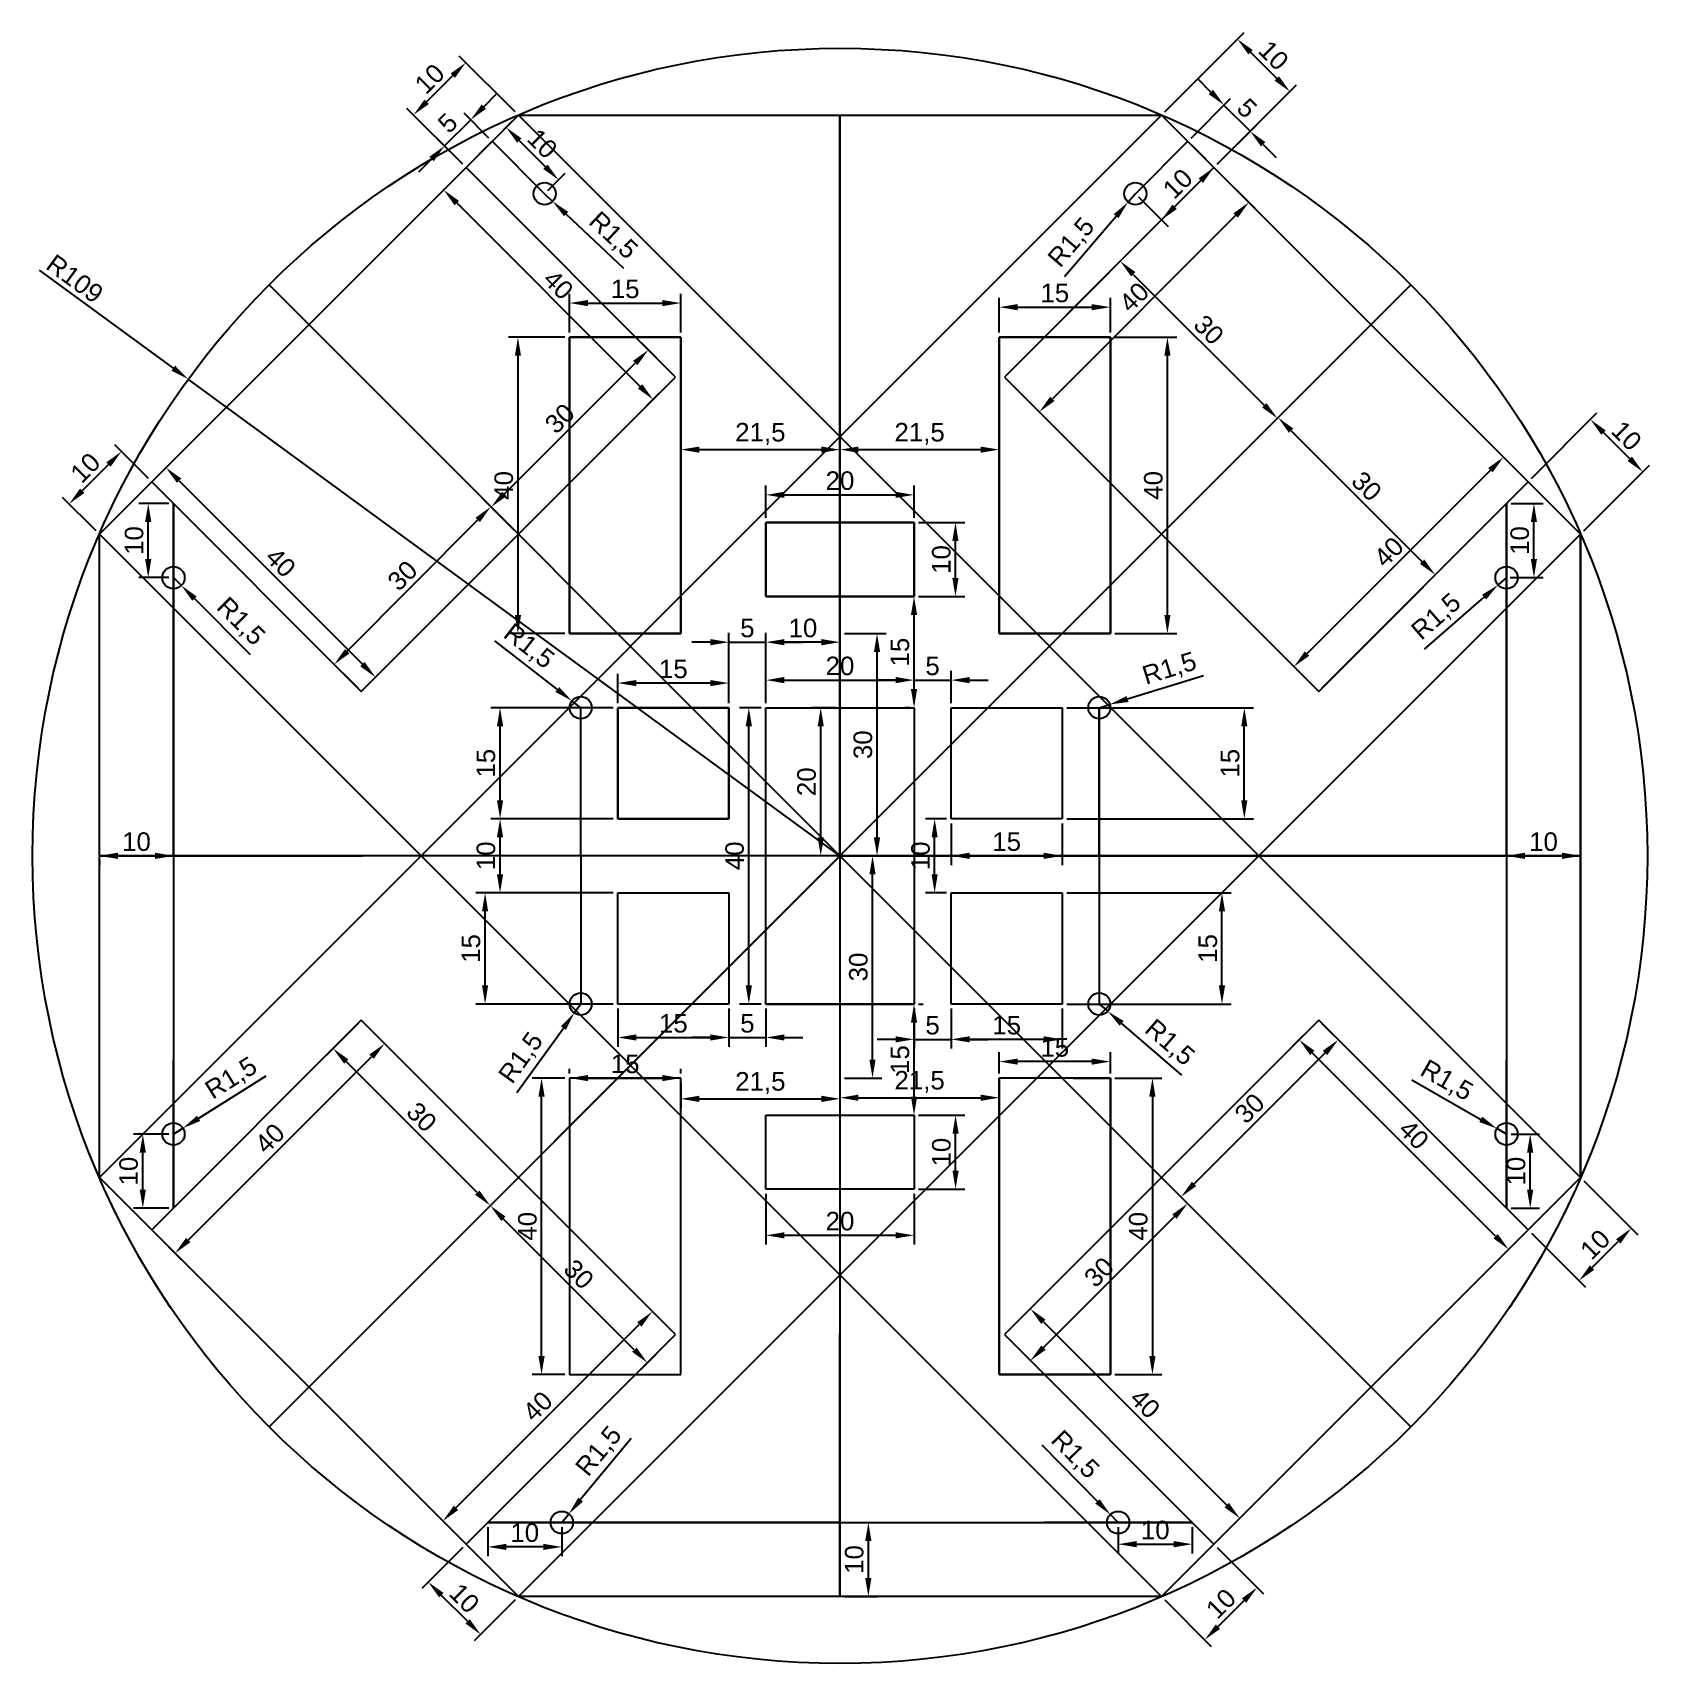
# Model space of a CAD drawing. Header units: millimetres. Extents: x -109 to 109, y -109 to 111.
import ezdxf

# ---------------------------------------------------------------- set-up
doc = ezdxf.new("R2010")
doc.units = ezdxf.units.MM
for name, color, linetype in [('Annotation', 2, 'Continuous'), ('Final', 1, 'Continuous'), ('Holes', 4, 'Continuous'), ('Plate', 7, 'Continuous')]:
    doc.layers.add(name, color=color, linetype=linetype)
doc.styles.get("Standard").update_dxf_attribs({"font": 'arial.ttf'})
doc.dimstyles.new('ISO-25', dxfattribs={"dimtxt": 2.5, "dimasz": 2.5, "dimexe": 1.25, "dimexo": 0.625, "dimtad": 1, "dimtxsty": 'Standard', "dimcen": 2.5, "dimadec": 0, "dimazin": 0, "dimtfac": 1, "dimtmove": 0, "dimatfit": 3, "dimfxl": 1, "dimarcsym": 0})

msp = doc.modelspace()

# ---------------------------------------------------------------- blocks, each defined once
blk = doc.blocks.new('*D1')
at = {"layer": 'Annotation', "color": 0, "lineweight": -2, "transparency": 16777216}
for p, q in [((15, -20.62), (15, -26.02)), ((30, -20.62), (30, -26.02)), ((27.5, -24.77), (17.5, -24.77))]:
    blk.add_line(p, q, dxfattribs=at)
at = {"layer": 'Annotation', "color": 0, "transparency": 16777216}
for points in [[(17.5, -24.35), (17.5, -25.18), (15, -24.77)], [(27.5, -24.35), (27.5, -25.18), (30, -24.77)]]:
    blk.add_solid(points, dxfattribs=at)
at = {"layer": 'Defpoints', "color": 0, "transparency": 16777216}
for p in [(15, -20), (30, -20), (15, -24.77)]:
    blk.add_point(p, dxfattribs=at)
at = {"layer": 'Annotation', "color": 0, "transparency": 16777216, "insert": (22.5, -22.87), "char_height": 2.5, "attachment_point": 5}
blk.add_mtext('15', dxfattribs=at)
blk = doc.blocks.new('*D2')
at = {"layer": 'Annotation', "color": 0, "lineweight": -2, "transparency": 16777216}
for p, q in [((30.62, -5), (52.82, -5)), ((51.57, -17.5), (51.57, -7.5)), ((30.62, -20), (52.82, -20))]:
    blk.add_line(p, q, dxfattribs=at)
at = {"layer": 'Annotation', "color": 0, "transparency": 16777216}
for points in [[(51.15, -7.5), (51.99, -7.5), (51.57, -5)], [(51.15, -17.5), (51.99, -17.5), (51.57, -20)]]:
    blk.add_solid(points, dxfattribs=at)
at = {"layer": 'Defpoints', "color": 0, "transparency": 16777216}
for p in [(30, -5), (51.57, -5), (30, -20)]:
    blk.add_point(p, dxfattribs=at)
at = {"layer": 'Annotation', "color": 0, "transparency": 16777216, "insert": (49.67, -12.5), "char_height": 2.5, "attachment_point": 5, "rotation": 90}
blk.add_mtext('15', dxfattribs=at)
blk = doc.blocks.new('*D3')
at = {"layer": 'Annotation', "color": 0, "lineweight": -2, "transparency": 16777216}
for p, q in [((15, 4.38), (15, -1.25)), ((30, 4.38), (30, -1.25)), ((27.5, 0), (17.5, 0))]:
    blk.add_line(p, q, dxfattribs=at)
at = {"layer": 'Annotation', "color": 0, "transparency": 16777216}
for points in [[(17.5, 0.42), (17.5, -0.42), (15, 0)], [(27.5, 0.42), (27.5, -0.42), (30, 0)]]:
    blk.add_solid(points, dxfattribs=at)
at = {"layer": 'Defpoints', "color": 0, "transparency": 16777216}
for p in [(15, 5), (30, 5), (15, 0)]:
    blk.add_point(p, dxfattribs=at)
at = {"layer": 'Annotation', "color": 0, "transparency": 16777216, "insert": (22.5, 1.9), "char_height": 2.5, "attachment_point": 5}
blk.add_mtext('15', dxfattribs=at)
blk = doc.blocks.new('*D4')
at = {"layer": 'Annotation', "color": 0, "lineweight": -2, "transparency": 16777216}
for p, q in [((30.62, 20), (55.84, 20)), ((54.59, 7.5), (54.59, 17.5)), ((30.62, 5), (55.84, 5))]:
    blk.add_line(p, q, dxfattribs=at)
at = {"layer": 'Annotation', "color": 0, "transparency": 16777216}
for points in [[(54.17, 17.5), (55, 17.5), (54.59, 20)], [(54.17, 7.5), (55, 7.5), (54.59, 5)]]:
    blk.add_solid(points, dxfattribs=at)
at = {"layer": 'Defpoints', "color": 0, "transparency": 16777216}
for p in [(30, 20), (54.59, 20), (30, 5)]:
    blk.add_point(p, dxfattribs=at)
at = {"layer": 'Annotation', "color": 0, "transparency": 16777216, "insert": (52.68, 12.5), "char_height": 2.5, "attachment_point": 5, "rotation": 90}
blk.add_mtext('15', dxfattribs=at)
blk = doc.blocks.new('*D5')
at = {"layer": 'Annotation', "color": 0, "lineweight": -2, "transparency": 16777216}
for p, q in [((49.07, 24.31), (38.82, 21.17)), ((35, 20), (36.43, 20.44))]:
    blk.add_line(p, q, dxfattribs=at)
at = {"layer": 'Annotation', "color": 0, "transparency": 16777216}
blk.add_solid([(38.7, 21.57), (38.95, 20.77), (36.43, 20.44)], dxfattribs=at)
at = {"layer": 'Defpoints', "color": 0, "transparency": 16777216}
for p in [(35, 20), (36.43, 20.44)]:
    blk.add_point(p, dxfattribs=at)
at = {"layer": 'Annotation', "color": 0, "transparency": 16777216, "insert": (44.52, 25.14), "char_height": 2.5, "attachment_point": 5, "rotation": 17.0499}
blk.add_mtext('R1,5', dxfattribs=at)
blk = doc.blocks.new('*D6')
at = {"layer": 'Annotation', "color": 0, "lineweight": -2, "transparency": 16777216}
for p, q in [((35, -20), (36.14, -20.98)), ((46.14, -29.61), (38.03, -22.61))]:
    blk.add_line(p, q, dxfattribs=at)
at = {"layer": 'Annotation', "color": 0, "transparency": 16777216}
blk.add_solid([(38.3, -22.3), (37.76, -22.93), (36.14, -20.98)], dxfattribs=at)
at = {"layer": 'Defpoints', "color": 0, "transparency": 16777216}
for p in [(35, -20), (36.14, -20.98)]:
    blk.add_point(p, dxfattribs=at)
at = {"layer": 'Annotation', "color": 0, "transparency": 16777216, "insert": (44.42, -25.31), "char_height": 2.5, "attachment_point": 5, "rotation": 319.2428}
blk.add_mtext('R1,5', dxfattribs=at)
blk = doc.blocks.new('*D7')
at = {"layer": 'Annotation', "color": 0, "lineweight": -2, "transparency": 16777216}
for p, q in [((-30, -20.62), (-30, -25.77)), ((-15, -20.62), (-15, -25.77)), ((-27.5, -24.52), (-17.5, -24.52))]:
    blk.add_line(p, q, dxfattribs=at)
at = {"layer": 'Annotation', "color": 0, "transparency": 16777216}
for points in [[(-27.5, -24.1), (-27.5, -24.93), (-30, -24.52)], [(-17.5, -24.1), (-17.5, -24.93), (-15, -24.52)]]:
    blk.add_solid(points, dxfattribs=at)
at = {"layer": 'Defpoints', "color": 0, "transparency": 16777216}
for p in [(-30, -20), (-15, -20), (-15, -24.52)]:
    blk.add_point(p, dxfattribs=at)
at = {"layer": 'Annotation', "color": 0, "transparency": 16777216, "insert": (-22.5, -22.62), "char_height": 2.5, "attachment_point": 5}
blk.add_mtext('15', dxfattribs=at)
blk = doc.blocks.new('*D8')
at = {"layer": 'Annotation', "color": 0, "lineweight": -2, "transparency": 16777216}
for p, q in [((-30, 20.62), (-30, 24.57)), ((-15, 20.62), (-15, 24.57)), ((-17.5, 23.32), (-27.5, 23.32))]:
    blk.add_line(p, q, dxfattribs=at)
at = {"layer": 'Annotation', "color": 0, "transparency": 16777216}
for points in [[(-27.5, 23.73), (-27.5, 22.9), (-30, 23.32)], [(-17.5, 23.73), (-17.5, 22.9), (-15, 23.32)]]:
    blk.add_solid(points, dxfattribs=at)
at = {"layer": 'Defpoints', "color": 0, "transparency": 16777216}
for p in [(-30, 23.32), (-30, 20), (-15, 20)]:
    blk.add_point(p, dxfattribs=at)
at = {"layer": 'Annotation', "color": 0, "transparency": 16777216, "insert": (-22.5, 25.22), "char_height": 2.5, "attachment_point": 5}
blk.add_mtext('15', dxfattribs=at)
blk = doc.blocks.new('*D9')
at = {"layer": 'Annotation', "color": 0, "lineweight": -2, "transparency": 16777216}
for p, q in [((-30.62, 20), (-47.14, 20)), ((-45.89, 7.5), (-45.89, 17.5)), ((-30.62, 5), (-47.14, 5))]:
    blk.add_line(p, q, dxfattribs=at)
at = {"layer": 'Annotation', "color": 0, "transparency": 16777216}
for points in [[(-46.31, 17.5), (-45.47, 17.5), (-45.89, 20)], [(-46.31, 7.5), (-45.47, 7.5), (-45.89, 5)]]:
    blk.add_solid(points, dxfattribs=at)
at = {"layer": 'Defpoints', "color": 0, "transparency": 16777216}
for p in [(-45.89, 20), (-30, 20), (-30, 5)]:
    blk.add_point(p, dxfattribs=at)
at = {"layer": 'Annotation', "color": 0, "transparency": 16777216, "insert": (-47.79, 12.5), "char_height": 2.5, "attachment_point": 5, "rotation": 90}
blk.add_mtext('15', dxfattribs=at)
blk = doc.blocks.new('*D10')
at = {"layer": 'Annotation', "color": 0, "lineweight": -2, "transparency": 16777216}
for p, q in [((-30.63, -5), (-49.16, -5)), ((-47.91, -17.5), (-47.91, -7.5)), ((-30.63, -20), (-49.16, -20))]:
    blk.add_line(p, q, dxfattribs=at)
at = {"layer": 'Annotation', "color": 0, "transparency": 16777216}
for points in [[(-48.33, -7.5), (-47.5, -7.5), (-47.91, -5)], [(-48.33, -17.5), (-47.5, -17.5), (-47.91, -20)]]:
    blk.add_solid(points, dxfattribs=at)
at = {"layer": 'Defpoints', "color": 0, "transparency": 16777216}
for p in [(-47.91, -5), (-30, -5), (-30, -20)]:
    blk.add_point(p, dxfattribs=at)
at = {"layer": 'Annotation', "color": 0, "transparency": 16777216, "insert": (-49.81, -12.5), "char_height": 2.5, "attachment_point": 5, "rotation": 90}
blk.add_mtext('15', dxfattribs=at)
blk = doc.blocks.new('*D11')
at = {"layer": 'Annotation', "color": 0, "lineweight": -2, "transparency": 16777216}
for p, q in [((-46.63, 29.01), (-38.16, 22.45)), ((-35, 20), (-36.19, 20.92))]:
    blk.add_line(p, q, dxfattribs=at)
at = {"layer": 'Annotation', "color": 0, "transparency": 16777216}
blk.add_solid([(-37.91, 22.78), (-38.42, 22.12), (-36.19, 20.92)], dxfattribs=at)
at = {"layer": 'Defpoints', "color": 0, "transparency": 16777216}
for p in [(-36.19, 20.92), (-35, 20)]:
    blk.add_point(p, dxfattribs=at)
at = {"layer": 'Annotation', "color": 0, "transparency": 16777216, "insert": (-42.08, 28.18), "char_height": 2.5, "attachment_point": 5, "rotation": 322.2425}
blk.add_mtext('R1,5', dxfattribs=at)
blk = doc.blocks.new('*D12')
at = {"layer": 'Annotation', "color": 0, "lineweight": -2, "transparency": 16777216}
for p, q in [((-35, -20), (-35.88, -21.22)), ((-43.62, -31.93), (-37.34, -23.24))]:
    blk.add_line(p, q, dxfattribs=at)
at = {"layer": 'Annotation', "color": 0, "transparency": 16777216}
blk.add_solid([(-37.68, -23), (-37, -23.49), (-35.88, -21.22)], dxfattribs=at)
at = {"layer": 'Defpoints', "color": 0, "transparency": 16777216}
for p in [(-35.88, -21.22), (-35, -20)]:
    blk.add_point(p, dxfattribs=at)
at = {"layer": 'Annotation', "color": 0, "transparency": 16777216, "insert": (-42.94, -27.35), "char_height": 2.5, "attachment_point": 5, "rotation": 54.1518}
blk.add_mtext('R1,5', dxfattribs=at)
blk = doc.blocks.new('*D13')
at = {"layer": 'Annotation', "color": 0, "lineweight": -2, "transparency": 16777216}
for p, q in [((-10, 20.62), (-10, 24.97)), ((10, 20.62), (10, 24.97)), ((-7.5, 23.72), (7.5, 23.72))]:
    blk.add_line(p, q, dxfattribs=at)
at = {"layer": 'Annotation', "color": 0, "transparency": 16777216}
for points in [[(-7.5, 24.14), (-7.5, 23.3), (-10, 23.72)], [(7.5, 24.14), (7.5, 23.3), (10, 23.72)]]:
    blk.add_solid(points, dxfattribs=at)
at = {"layer": 'Defpoints', "color": 0, "transparency": 16777216}
for p in [(10, 23.72), (-10, 20), (10, 20)]:
    blk.add_point(p, dxfattribs=at)
at = {"layer": 'Annotation', "color": 0, "transparency": 16777216, "insert": (0, 25.62), "char_height": 2.5, "attachment_point": 5}
blk.add_mtext('20', dxfattribs=at)
blk = doc.blocks.new('*D14')
at = {"layer": 'Annotation', "color": 0, "lineweight": -2, "transparency": 16777216}
for p, q in [((-10.62, 20), (-13.56, 20)), ((-12.31, -17.5), (-12.31, 17.5)), ((-10.62, -20), (-13.56, -20))]:
    blk.add_line(p, q, dxfattribs=at)
at = {"layer": 'Annotation', "color": 0, "transparency": 16777216}
for points in [[(-12.72, 17.5), (-11.89, 17.5), (-12.31, 20)], [(-12.72, -17.5), (-11.89, -17.5), (-12.31, -20)]]:
    blk.add_solid(points, dxfattribs=at)
at = {"layer": 'Defpoints', "color": 0, "transparency": 16777216}
for p in [(-12.31, 20), (-10, 20), (-10, -20)]:
    blk.add_point(p, dxfattribs=at)
at = {"layer": 'Annotation', "color": 0, "transparency": 16777216, "insert": (-14.21, 0), "char_height": 2.5, "attachment_point": 5, "rotation": 90}
blk.add_mtext('40', dxfattribs=at)
blk = doc.blocks.new('*D15')
at = {"layer": 'Annotation', "color": 0, "lineweight": -2, "transparency": 16777216}
for p, q in [((-0.62, 20), (-3.85, 20)), ((-2.6, 2.5), (-2.6, 17.5)), ((-0.62, 0), (-3.85, 0))]:
    blk.add_line(p, q, dxfattribs=at)
at = {"layer": 'Annotation', "color": 0, "transparency": 16777216}
for points in [[(-3.01, 17.5), (-2.18, 17.5), (-2.6, 20)], [(-3.01, 2.5), (-2.18, 2.5), (-2.6, 0)]]:
    blk.add_solid(points, dxfattribs=at)
at = {"layer": 'Defpoints', "color": 0, "transparency": 16777216}
for p in [(-2.6, 20), (0, 20), (0, 0)]:
    blk.add_point(p, dxfattribs=at)
at = {"layer": 'Annotation', "color": 0, "transparency": 16777216, "insert": (-4.5, 10), "char_height": 2.5, "attachment_point": 5, "rotation": 90}
blk.add_mtext('20', dxfattribs=at)
blk = doc.blocks.new('*D16')
at = {"layer": 'Annotation', "color": 0, "lineweight": -2, "transparency": 16777216}
for p, q in [((-10, 20.62), (-10, 30.09)), ((-2.5, 28.84), (-7.5, 28.84)), ((0, 20.62), (0, 30.09))]:
    blk.add_line(p, q, dxfattribs=at)
at = {"layer": 'Annotation', "color": 0, "transparency": 16777216}
for points in [[(-7.5, 29.26), (-7.5, 28.42), (-10, 28.84)], [(-2.5, 29.26), (-2.5, 28.42), (0, 28.84)]]:
    blk.add_solid(points, dxfattribs=at)
at = {"layer": 'Defpoints', "color": 0, "transparency": 16777216}
for p in [(-10, 28.84), (-10, 20), (0, 20)]:
    blk.add_point(p, dxfattribs=at)
at = {"layer": 'Annotation', "color": 0, "transparency": 16777216, "insert": (-5, 30.74), "char_height": 2.5, "attachment_point": 5}
blk.add_mtext('10', dxfattribs=at)
blk = doc.blocks.new('*D17')
at = {"layer": 'Annotation', "color": 0, "lineweight": -2, "transparency": 16777216}
for p, q in [((-17.5, 28.84), (-20, 28.84)), ((-15, 20.62), (-15, 30.09)), ((-15, 28.84), (-10, 28.84)), ((-10, 20.62), (-10, 30.09)), ((-7.5, 28.84), (-5, 28.84))]:
    blk.add_line(p, q, dxfattribs=at)
at = {"layer": 'Annotation', "color": 0, "transparency": 16777216}
for points in [[(-17.5, 29.26), (-17.5, 28.42), (-15, 28.84)], [(-7.5, 29.26), (-7.5, 28.42), (-10, 28.84)]]:
    blk.add_solid(points, dxfattribs=at)
at = {"layer": 'Defpoints', "color": 0, "transparency": 16777216}
for p in [(-10, 28.84), (-15, 20), (-10, 20)]:
    blk.add_point(p, dxfattribs=at)
at = {"layer": 'Annotation', "color": 0, "transparency": 16777216, "insert": (-12.5, 30.74), "char_height": 2.5, "attachment_point": 5}
blk.add_mtext('5', dxfattribs=at)
blk = doc.blocks.new('*D18')
at = {"layer": 'Annotation', "color": 0, "lineweight": -2, "transparency": 16777216}
for p, q in [((10, 20.62), (10, 24.97)), ((15, 20.62), (15, 24.97)), ((7.5, 23.72), (5, 23.72)), ((10, 23.72), (15, 23.72)), ((17.5, 23.72), (20, 23.72))]:
    blk.add_line(p, q, dxfattribs=at)
at = {"layer": 'Annotation', "color": 0, "transparency": 16777216}
for points in [[(7.5, 24.14), (7.5, 23.3), (10, 23.72)], [(17.5, 24.14), (17.5, 23.3), (15, 23.72)]]:
    blk.add_solid(points, dxfattribs=at)
at = {"layer": 'Defpoints', "color": 0, "transparency": 16777216}
for p in [(15, 23.72), (10, 20), (15, 20)]:
    blk.add_point(p, dxfattribs=at)
at = {"layer": 'Annotation', "color": 0, "transparency": 16777216, "insert": (12.5, 25.62), "char_height": 2.5, "attachment_point": 5}
blk.add_mtext('5', dxfattribs=at)
blk = doc.blocks.new('*D19')
at = {"layer": 'Annotation', "color": 0, "lineweight": -2, "transparency": 16777216}
for p, q in [((10, -20.62), (10, -26.02)), ((15, -20.62), (15, -26.02)), ((7.5, -24.77), (5, -24.77)), ((10, -24.77), (15, -24.77)), ((17.5, -24.77), (20, -24.77))]:
    blk.add_line(p, q, dxfattribs=at)
at = {"layer": 'Annotation', "color": 0, "transparency": 16777216}
for points in [[(7.5, -24.35), (7.5, -25.18), (10, -24.77)], [(17.5, -24.35), (17.5, -25.18), (15, -24.77)]]:
    blk.add_solid(points, dxfattribs=at)
at = {"layer": 'Defpoints', "color": 0, "transparency": 16777216}
for p in [(10, -20), (15, -20), (15, -24.77)]:
    blk.add_point(p, dxfattribs=at)
at = {"layer": 'Annotation', "color": 0, "transparency": 16777216, "insert": (12.5, -22.87), "char_height": 2.5, "attachment_point": 5}
blk.add_mtext('5', dxfattribs=at)
blk = doc.blocks.new('*D20')
at = {"layer": 'Annotation', "color": 0, "lineweight": -2, "transparency": 16777216}
for p, q in [((-15, -20.62), (-15, -25.77)), ((-10, -20.62), (-10, -25.77)), ((-17.5, -24.52), (-20, -24.52)), ((-15, -24.52), (-10, -24.52)), ((-7.5, -24.52), (-5, -24.52))]:
    blk.add_line(p, q, dxfattribs=at)
at = {"layer": 'Annotation', "color": 0, "transparency": 16777216}
for points in [[(-17.5, -24.1), (-17.5, -24.93), (-15, -24.52)], [(-7.5, -24.1), (-7.5, -24.93), (-10, -24.52)]]:
    blk.add_solid(points, dxfattribs=at)
at = {"layer": 'Defpoints', "color": 0, "transparency": 16777216}
for p in [(-15, -20), (-10, -20), (-10, -24.52)]:
    blk.add_point(p, dxfattribs=at)
at = {"layer": 'Annotation', "color": 0, "transparency": 16777216, "insert": (-12.5, -22.62), "char_height": 2.5, "attachment_point": 5}
blk.add_mtext('5', dxfattribs=at)
blk = doc.blocks.new('*D21')
at = {"layer": 'Annotation', "color": 0, "lineweight": -2, "transparency": 16777216}
for p, q in [((14.38, 5), (11.53, 5)), ((12.78, -2.5), (12.78, 2.5)), ((14.38, -5), (11.53, -5))]:
    blk.add_line(p, q, dxfattribs=at)
at = {"layer": 'Annotation', "color": 0, "transparency": 16777216}
for points in [[(12.36, 2.5), (13.19, 2.5), (12.78, 5)], [(12.36, -2.5), (13.19, -2.5), (12.78, -5)]]:
    blk.add_solid(points, dxfattribs=at)
at = {"layer": 'Defpoints', "color": 0, "transparency": 16777216}
for p in [(12.78, 5), (15, 5), (15, -5)]:
    blk.add_point(p, dxfattribs=at)
at = {"layer": 'Annotation', "color": 0, "transparency": 16777216, "insert": (10.88, 0), "char_height": 2.5, "attachment_point": 5, "rotation": 90}
blk.add_mtext('10', dxfattribs=at)
blk = doc.blocks.new('*D22')
at = {"layer": 'Annotation', "color": 0, "lineweight": -2, "transparency": 16777216}
for p, q in [((-30.63, 5), (-47.14, 5)), ((-45.89, -2.5), (-45.89, 2.5)), ((-30.63, -5), (-47.14, -5))]:
    blk.add_line(p, q, dxfattribs=at)
at = {"layer": 'Annotation', "color": 0, "transparency": 16777216}
for points in [[(-46.31, 2.5), (-45.47, 2.5), (-45.89, 5)], [(-46.31, -2.5), (-45.47, -2.5), (-45.89, -5)]]:
    blk.add_solid(points, dxfattribs=at)
at = {"layer": 'Defpoints', "color": 0, "transparency": 16777216}
for p in [(-45.89, 5), (-30, 5), (-30, -5)]:
    blk.add_point(p, dxfattribs=at)
at = {"layer": 'Annotation', "color": 0, "transparency": 16777216, "insert": (-47.79, 0), "char_height": 2.5, "attachment_point": 5, "rotation": 90}
blk.add_mtext('10', dxfattribs=at)
blk = doc.blocks.new('*D23')
at = {"layer": 'Annotation', "color": 0, "lineweight": -2, "transparency": 16777216}
for p, q in [((-10, -45.62), (-10, -52.47)), ((10, -45.62), (10, -52.47)), ((-7.5, -51.22), (7.5, -51.22))]:
    blk.add_line(p, q, dxfattribs=at)
at = {"layer": 'Annotation', "color": 0, "transparency": 16777216}
for points in [[(-7.5, -50.81), (-7.5, -51.64), (-10, -51.22)], [(7.5, -50.81), (7.5, -51.64), (10, -51.22)]]:
    blk.add_solid(points, dxfattribs=at)
at = {"layer": 'Defpoints', "color": 0, "transparency": 16777216}
for p in [(-10, -45), (10, -45), (10, -51.22)]:
    blk.add_point(p, dxfattribs=at)
at = {"layer": 'Annotation', "color": 0, "transparency": 16777216, "insert": (0, -49.32), "char_height": 2.5, "attachment_point": 5}
blk.add_mtext('20', dxfattribs=at)
blk = doc.blocks.new('*D24')
at = {"layer": 'Annotation', "color": 0, "lineweight": -2, "transparency": 16777216}
for p, q in [((10.62, -35), (16.86, -35)), ((15.61, -42.5), (15.61, -37.5)), ((10.62, -45), (16.86, -45))]:
    blk.add_line(p, q, dxfattribs=at)
at = {"layer": 'Annotation', "color": 0, "transparency": 16777216}
for points in [[(15.19, -37.5), (16.02, -37.5), (15.61, -35)], [(15.19, -42.5), (16.02, -42.5), (15.61, -45)]]:
    blk.add_solid(points, dxfattribs=at)
at = {"layer": 'Defpoints', "color": 0, "transparency": 16777216}
for p in [(10, -35), (15.61, -35), (10, -45)]:
    blk.add_point(p, dxfattribs=at)
at = {"layer": 'Annotation', "color": 0, "transparency": 16777216, "insert": (13.7, -40), "char_height": 2.5, "attachment_point": 5, "rotation": 90}
blk.add_mtext('10', dxfattribs=at)
blk = doc.blocks.new('*D25')
at = {"layer": 'Annotation', "color": 0, "lineweight": -2, "transparency": 16777216}
for p, q in [((10.62, -20), (11.25, -20)), ((10, -32.5), (10, -22.5)), ((10.62, -35), (11.25, -35))]:
    blk.add_line(p, q, dxfattribs=at)
at = {"layer": 'Annotation', "color": 0, "transparency": 16777216}
for points in [[(9.58, -22.5), (10.42, -22.5), (10, -20)], [(9.58, -32.5), (10.42, -32.5), (10, -35)]]:
    blk.add_solid(points, dxfattribs=at)
at = {"layer": 'Defpoints', "color": 0, "transparency": 16777216}
for p in [(10, -20), (10, -20), (10, -35)]:
    blk.add_point(p, dxfattribs=at)
at = {"layer": 'Annotation', "color": 0, "transparency": 16777216, "insert": (8.1, -27.5), "char_height": 2.5, "attachment_point": 5, "rotation": 90}
blk.add_mtext('15', dxfattribs=at)
blk = doc.blocks.new('*D26')
at = {"layer": 'Annotation', "color": 0, "lineweight": -2, "transparency": 16777216}
for p, q in [((9.37, 35), (8.75, 35)), ((10, 22.5), (10, 32.5)), ((9.37, 20), (8.75, 20))]:
    blk.add_line(p, q, dxfattribs=at)
at = {"layer": 'Annotation', "color": 0, "transparency": 16777216}
for points in [[(9.58, 32.5), (10.42, 32.5), (10, 35)], [(9.58, 22.5), (10.42, 22.5), (10, 20)]]:
    blk.add_solid(points, dxfattribs=at)
at = {"layer": 'Defpoints', "color": 0, "transparency": 16777216}
for p in [(10, 35), (10, 35), (10, 20)]:
    blk.add_point(p, dxfattribs=at)
at = {"layer": 'Annotation', "color": 0, "transparency": 16777216, "insert": (8.1, 27.5), "char_height": 2.5, "attachment_point": 5, "rotation": 90}
blk.add_mtext('15', dxfattribs=at)
blk = doc.blocks.new('*D27')
at = {"layer": 'Annotation', "color": 0, "lineweight": -2, "transparency": 16777216}
for p, q in [((-10, 45.62), (-10, 49.97)), ((-7.5, 48.72), (7.5, 48.72)), ((10, 45.62), (10, 49.97))]:
    blk.add_line(p, q, dxfattribs=at)
at = {"layer": 'Annotation', "color": 0, "transparency": 16777216}
for points in [[(-7.5, 49.14), (-7.5, 48.31), (-10, 48.72)], [(7.5, 49.14), (7.5, 48.31), (10, 48.72)]]:
    blk.add_solid(points, dxfattribs=at)
at = {"layer": 'Defpoints', "color": 0, "transparency": 16777216}
for p in [(10, 48.72), (-10, 45), (10, 45)]:
    blk.add_point(p, dxfattribs=at)
at = {"layer": 'Annotation', "color": 0, "transparency": 16777216, "insert": (0, 50.63), "char_height": 2.5, "attachment_point": 5}
blk.add_mtext('20', dxfattribs=at)
blk = doc.blocks.new('*D28')
at = {"layer": 'Annotation', "color": 0, "lineweight": -2, "transparency": 16777216}
for p, q in [((10.62, 45), (16.84, 45)), ((15.59, 37.5), (15.59, 42.5)), ((10.62, 35), (16.84, 35))]:
    blk.add_line(p, q, dxfattribs=at)
at = {"layer": 'Annotation', "color": 0, "transparency": 16777216}
for points in [[(15.17, 42.5), (16, 42.5), (15.59, 45)], [(15.17, 37.5), (16, 37.5), (15.59, 35)]]:
    blk.add_solid(points, dxfattribs=at)
at = {"layer": 'Defpoints', "color": 0, "transparency": 16777216}
for p in [(10, 45), (15.59, 45), (10, 35)]:
    blk.add_point(p, dxfattribs=at)
at = {"layer": 'Annotation', "color": 0, "transparency": 16777216, "insert": (13.69, 40), "char_height": 2.5, "attachment_point": 5, "rotation": 90}
blk.add_mtext('10', dxfattribs=at)
blk = doc.blocks.new('*D29')
at = {"layer": 'Annotation', "color": 0, "lineweight": -2, "transparency": 16777216}
for p, q in [((37.12, 70), (45.46, 70)), ((44.21, 32.5), (44.21, 67.5)), ((37.12, 30), (45.46, 30))]:
    blk.add_line(p, q, dxfattribs=at)
at = {"layer": 'Annotation', "color": 0, "transparency": 16777216}
for points in [[(43.79, 67.5), (44.62, 67.5), (44.21, 70)], [(43.79, 32.5), (44.62, 32.5), (44.21, 30)]]:
    blk.add_solid(points, dxfattribs=at)
at = {"layer": 'Defpoints', "color": 0, "transparency": 16777216}
for p in [(36.5, 70), (44.21, 70), (36.5, 30)]:
    blk.add_point(p, dxfattribs=at)
at = {"layer": 'Annotation', "color": 0, "transparency": 16777216, "insert": (42.31, 50), "char_height": 2.5, "attachment_point": 5, "rotation": 90}
blk.add_mtext('40', dxfattribs=at)
blk = doc.blocks.new('*D30')
at = {"layer": 'Annotation', "color": 0, "lineweight": -2, "transparency": 16777216}
for p, q in [((21.5, 70.62), (21.5, 75.31)), ((36.5, 70.62), (36.5, 75.31)), ((24, 74.06), (34, 74.06))]:
    blk.add_line(p, q, dxfattribs=at)
at = {"layer": 'Annotation', "color": 0, "transparency": 16777216}
for points in [[(24, 74.47), (24, 73.64), (21.5, 74.06)], [(34, 74.47), (34, 73.64), (36.5, 74.06)]]:
    blk.add_solid(points, dxfattribs=at)
at = {"layer": 'Defpoints', "color": 0, "transparency": 16777216}
for p in [(36.5, 74.06), (21.5, 70), (36.5, 70)]:
    blk.add_point(p, dxfattribs=at)
at = {"layer": 'Annotation', "color": 0, "transparency": 16777216, "insert": (29, 75.96), "char_height": 2.5, "attachment_point": 5}
blk.add_mtext('15', dxfattribs=at)
blk = doc.blocks.new('*D31')
at = {"layer": 'Annotation', "color": 0, "lineweight": -2, "transparency": 16777216}
for p, q in [((-36.5, 70.62), (-36.5, 75.86)), ((-21.5, 70.62), (-21.5, 75.86)), ((-34, 74.61), (-24, 74.61))]:
    blk.add_line(p, q, dxfattribs=at)
at = {"layer": 'Annotation', "color": 0, "transparency": 16777216}
for points in [[(-34, 75.03), (-34, 74.19), (-36.5, 74.61)], [(-24, 75.03), (-24, 74.19), (-21.5, 74.61)]]:
    blk.add_solid(points, dxfattribs=at)
at = {"layer": 'Defpoints', "color": 0, "transparency": 16777216}
for p in [(-21.5, 74.61), (-36.5, 70), (-21.5, 70)]:
    blk.add_point(p, dxfattribs=at)
at = {"layer": 'Annotation', "color": 0, "transparency": 16777216, "insert": (-29, 76.51), "char_height": 2.5, "attachment_point": 5}
blk.add_mtext('15', dxfattribs=at)
blk = doc.blocks.new('*D32')
at = {"layer": 'Annotation', "color": 0, "lineweight": -2, "transparency": 16777216}
for p, q in [((-37.13, 70), (-44.73, 70)), ((-43.48, 67.5), (-43.48, 32.5)), ((-37.13, 30), (-44.73, 30))]:
    blk.add_line(p, q, dxfattribs=at)
at = {"layer": 'Annotation', "color": 0, "transparency": 16777216}
for points in [[(-43.89, 67.5), (-43.06, 67.5), (-43.48, 70)], [(-43.89, 32.5), (-43.06, 32.5), (-43.48, 30)]]:
    blk.add_solid(points, dxfattribs=at)
at = {"layer": 'Defpoints', "color": 0, "transparency": 16777216}
for p in [(-36.5, 70), (-43.48, 30), (-36.5, 30)]:
    blk.add_point(p, dxfattribs=at)
at = {"layer": 'Annotation', "color": 0, "transparency": 16777216, "insert": (-45.38, 50), "char_height": 2.5, "attachment_point": 5, "rotation": 90}
blk.add_mtext('40', dxfattribs=at)
blk = doc.blocks.new('*D33')
at = {"layer": 'Annotation', "color": 0, "lineweight": -2, "transparency": 16777216}
for p, q in [((-21.5, -30.62), (-21.5, -34.05)), ((0, -30.62), (0, -34.05)), ((-19, -32.8), (-2.5, -32.8))]:
    blk.add_line(p, q, dxfattribs=at)
at = {"layer": 'Annotation', "color": 0, "transparency": 16777216}
for points in [[(-19, -32.38), (-19, -33.22), (-21.5, -32.8)], [(-2.5, -32.38), (-2.5, -33.22), (0, -32.8)]]:
    blk.add_solid(points, dxfattribs=at)
at = {"layer": 'Defpoints', "color": 0, "transparency": 16777216}
for p in [(-21.5, -30), (0, -30), (0, -32.8)]:
    blk.add_point(p, dxfattribs=at)
at = {"layer": 'Annotation', "color": 0, "transparency": 16777216, "insert": (-10.75, -30.67), "char_height": 2.5, "attachment_point": 5}
blk.add_mtext('21,5', dxfattribs=at)
blk = doc.blocks.new('*D34')
at = {"layer": 'Annotation', "color": 0, "lineweight": -2, "transparency": 16777216}
for p, q in [((0.62, 0), (5.64, 0)), ((4.39, -27.5), (4.39, -2.5)), ((0.62, -30), (5.64, -30))]:
    blk.add_line(p, q, dxfattribs=at)
at = {"layer": 'Annotation', "color": 0, "transparency": 16777216}
for points in [[(3.98, -2.5), (4.81, -2.5), (4.39, 0)], [(3.98, -27.5), (4.81, -27.5), (4.39, -30)]]:
    blk.add_solid(points, dxfattribs=at)
at = {"layer": 'Defpoints', "color": 0, "transparency": 16777216}
for p in [(0, 0), (4.39, 0), (0, -30)]:
    blk.add_point(p, dxfattribs=at)
at = {"layer": 'Annotation', "color": 0, "transparency": 16777216, "insert": (2.49, -15), "char_height": 2.5, "attachment_point": 5, "rotation": 90}
blk.add_mtext('30', dxfattribs=at)
blk = doc.blocks.new('*D35')
at = {"layer": 'Annotation', "color": 0, "lineweight": -2, "transparency": 16777216}
for p, q in [((0, -30.63), (0, -33.9)), ((21.5, -30.63), (21.5, -33.9)), ((2.5, -32.65), (19, -32.65))]:
    blk.add_line(p, q, dxfattribs=at)
at = {"layer": 'Annotation', "color": 0, "transparency": 16777216}
for points in [[(2.5, -32.23), (2.5, -33.07), (0, -32.65)], [(19, -32.23), (19, -33.07), (21.5, -32.65)]]:
    blk.add_solid(points, dxfattribs=at)
at = {"layer": 'Defpoints', "color": 0, "transparency": 16777216}
for p in [(0, -30), (21.5, -30), (21.5, -32.65)]:
    blk.add_point(p, dxfattribs=at)
at = {"layer": 'Annotation', "color": 0, "transparency": 16777216, "insert": (10.75, -30.52), "char_height": 2.5, "attachment_point": 5}
blk.add_mtext('21,5', dxfattribs=at)
blk = doc.blocks.new('*D36')
at = {"layer": 'Annotation', "color": 0, "lineweight": -2, "transparency": 16777216}
for p, q in [((-36.5, -29.38), (-36.5, -28.75)), ((-34, -30), (-24, -30)), ((-21.5, -29.38), (-21.5, -28.75))]:
    blk.add_line(p, q, dxfattribs=at)
at = {"layer": 'Annotation', "color": 0, "transparency": 16777216}
for points in [[(-34, -29.58), (-34, -30.42), (-36.5, -30)], [(-24, -29.58), (-24, -30.42), (-21.5, -30)]]:
    blk.add_solid(points, dxfattribs=at)
at = {"layer": 'Defpoints', "color": 0, "transparency": 16777216}
for p in [(-36.5, -30), (-21.5, -30), (-21.5, -30)]:
    blk.add_point(p, dxfattribs=at)
at = {"layer": 'Annotation', "color": 0, "transparency": 16777216, "insert": (-29, -28.1), "char_height": 2.5, "attachment_point": 5}
blk.add_mtext('15', dxfattribs=at)
blk = doc.blocks.new('*D37')
at = {"layer": 'Annotation', "color": 0, "lineweight": -2, "transparency": 16777216}
for p, q in [((-37.13, -30), (-41.54, -30)), ((-40.29, -67.5), (-40.29, -32.5)), ((-37.13, -70), (-41.54, -70))]:
    blk.add_line(p, q, dxfattribs=at)
at = {"layer": 'Annotation', "color": 0, "transparency": 16777216}
for points in [[(-40.71, -32.5), (-39.87, -32.5), (-40.29, -30)], [(-40.71, -67.5), (-39.87, -67.5), (-40.29, -70)]]:
    blk.add_solid(points, dxfattribs=at)
at = {"layer": 'Defpoints', "color": 0, "transparency": 16777216}
for p in [(-40.29, -30), (-36.5, -30), (-36.5, -70)]:
    blk.add_point(p, dxfattribs=at)
at = {"layer": 'Annotation', "color": 0, "transparency": 16777216, "insert": (-42.19, -50), "char_height": 2.5, "attachment_point": 5, "rotation": 90}
blk.add_mtext('40', dxfattribs=at)
blk = doc.blocks.new('*D38')
at = {"layer": 'Annotation', "color": 0, "lineweight": -2, "transparency": 16777216}
for p, q in [((21.5, -29.38), (21.5, -26.52)), ((34, -27.77), (24, -27.77)), ((36.5, -29.38), (36.5, -26.52))]:
    blk.add_line(p, q, dxfattribs=at)
at = {"layer": 'Annotation', "color": 0, "transparency": 16777216}
for points in [[(24, -27.36), (24, -28.19), (21.5, -27.77)], [(34, -27.36), (34, -28.19), (36.5, -27.77)]]:
    blk.add_solid(points, dxfattribs=at)
at = {"layer": 'Defpoints', "color": 0, "transparency": 16777216}
for p in [(21.5, -27.77), (21.5, -30), (36.5, -30)]:
    blk.add_point(p, dxfattribs=at)
at = {"layer": 'Annotation', "color": 0, "transparency": 16777216, "insert": (29, -25.87), "char_height": 2.5, "attachment_point": 5}
blk.add_mtext('15', dxfattribs=at)
blk = doc.blocks.new('*D39')
at = {"layer": 'Annotation', "color": 0, "lineweight": -2, "transparency": 16777216}
for p, q in [((37.12, -30), (43.43, -30)), ((42.18, -32.5), (42.18, -67.5)), ((37.12, -70), (43.43, -70))]:
    blk.add_line(p, q, dxfattribs=at)
at = {"layer": 'Annotation', "color": 0, "transparency": 16777216}
for points in [[(41.76, -32.5), (42.6, -32.5), (42.18, -30)], [(41.76, -67.5), (42.6, -67.5), (42.18, -70)]]:
    blk.add_solid(points, dxfattribs=at)
at = {"layer": 'Defpoints', "color": 0, "transparency": 16777216}
for p in [(36.5, -30), (36.5, -70), (42.18, -70)]:
    blk.add_point(p, dxfattribs=at)
at = {"layer": 'Annotation', "color": 0, "transparency": 16777216, "insert": (40.28, -50), "char_height": 2.5, "attachment_point": 5, "rotation": 90}
blk.add_mtext('40', dxfattribs=at)
blk = doc.blocks.new('*D40')
at = {"layer": 'Annotation', "color": 0, "lineweight": -2, "transparency": 16777216}
for p, q in [((0.62, 30), (6.25, 30)), ((5, 2.5), (5, 27.5)), ((0.62, 0), (6.25, 0))]:
    blk.add_line(p, q, dxfattribs=at)
at = {"layer": 'Annotation', "color": 0, "transparency": 16777216}
for points in [[(4.58, 27.5), (5.42, 27.5), (5, 30)], [(4.58, 2.5), (5.42, 2.5), (5, 0)]]:
    blk.add_solid(points, dxfattribs=at)
at = {"layer": 'Defpoints', "color": 0, "transparency": 16777216}
for p in [(0, 30), (5, 30), (0, 0)]:
    blk.add_point(p, dxfattribs=at)
at = {"layer": 'Annotation', "color": 0, "transparency": 16777216, "insert": (3.1, 15), "char_height": 2.5, "attachment_point": 5, "rotation": 90}
blk.add_mtext('30', dxfattribs=at)
blk = doc.blocks.new('*D41')
at = {"layer": 'Annotation', "color": 0, "lineweight": -2, "transparency": 16777216}
for p, q in [((0, 30.62), (0, 56.08)), ((21.5, 30.62), (21.5, 56.08)), ((2.5, 54.83), (19, 54.83))]:
    blk.add_line(p, q, dxfattribs=at)
at = {"layer": 'Annotation', "color": 0, "transparency": 16777216}
for points in [[(2.5, 55.24), (2.5, 54.41), (0, 54.83)], [(19, 55.24), (19, 54.41), (21.5, 54.83)]]:
    blk.add_solid(points, dxfattribs=at)
at = {"layer": 'Defpoints', "color": 0, "transparency": 16777216}
for p in [(21.5, 54.83), (0, 30), (21.5, 30)]:
    blk.add_point(p, dxfattribs=at)
at = {"layer": 'Annotation', "color": 0, "transparency": 16777216, "insert": (10.75, 56.95), "char_height": 2.5, "attachment_point": 5}
blk.add_mtext('21,5', dxfattribs=at)
blk = doc.blocks.new('*D42')
at = {"layer": 'Annotation', "color": 0, "lineweight": -2, "transparency": 16777216}
for p, q in [((-21.5, 30.62), (-21.5, 56.08)), ((0, 30.72), (0, 56.08)), ((-19, 54.83), (-2.5, 54.83))]:
    blk.add_line(p, q, dxfattribs=at)
at = {"layer": 'Annotation', "color": 0, "transparency": 16777216}
for points in [[(-19, 55.24), (-19, 54.41), (-21.5, 54.83)], [(-2.5, 55.24), (-2.5, 54.41), (0, 54.83)]]:
    blk.add_solid(points, dxfattribs=at)
at = {"layer": 'Defpoints', "color": 0, "transparency": 16777216}
for p in [(0, 54.83), (-21.5, 30), (0, 30.09)]:
    blk.add_point(p, dxfattribs=at)
at = {"layer": 'Annotation', "color": 0, "transparency": 16777216, "insert": (-10.75, 56.95), "char_height": 2.5, "attachment_point": 5}
blk.add_mtext('21,5', dxfattribs=at)
blk = doc.blocks.new('*D43')
at = {"layer": 'Annotation', "color": 0, "lineweight": -2, "transparency": 16777216}
for p, q in [((39.88, 89.37), (38.9, 88.24)), ((30.29, 78.21), (37.27, 86.34))]:
    blk.add_line(p, q, dxfattribs=at)
at = {"layer": 'Annotation', "color": 0, "transparency": 16777216}
blk.add_solid([(36.96, 86.61), (37.59, 86.07), (38.9, 88.24)], dxfattribs=at)
at = {"layer": 'Defpoints', "color": 0, "transparency": 16777216}
for p in [(38.9, 88.24), (39.88, 89.37)]:
    blk.add_point(p, dxfattribs=at)
at = {"layer": 'Annotation', "color": 0, "transparency": 16777216, "insert": (31.35, 82.71), "char_height": 2.5, "attachment_point": 5, "rotation": 49.346}
blk.add_mtext('R1,5', dxfattribs=at)
blk = doc.blocks.new('*D44')
at = {"layer": 'Annotation', "color": 0, "lineweight": -2, "transparency": 16777216}
for p, q in [((89.98, 0.62), (89.98, 1.25)), ((97.48, 0), (92.48, 0)), ((99.98, 0.62), (99.98, 1.25))]:
    blk.add_line(p, q, dxfattribs=at)
at = {"layer": 'Annotation', "color": 0, "transparency": 16777216}
for points in [[(92.48, 0.42), (92.48, -0.42), (89.98, 0)], [(97.48, 0.42), (97.48, -0.42), (99.98, 0)]]:
    blk.add_solid(points, dxfattribs=at)
at = {"layer": 'Defpoints', "color": 0, "transparency": 16777216}
for p in [(89.98, 0), (89.98, 0), (99.98, 0)]:
    blk.add_point(p, dxfattribs=at)
at = {"layer": 'Annotation', "color": 0, "transparency": 16777216, "insert": (94.98, 1.9), "char_height": 2.5, "attachment_point": 5}
blk.add_mtext('10', dxfattribs=at)
blk = doc.blocks.new('*D45')
at = {"layer": 'Annotation', "color": 0, "lineweight": -2, "transparency": 16777216}
for p, q in [((90.61, 47.56), (94.94, 47.56)), ((93.69, 40.06), (93.69, 45.06)), ((90.47, 37.56), (94.94, 37.56))]:
    blk.add_line(p, q, dxfattribs=at)
at = {"layer": 'Annotation', "color": 0, "transparency": 16777216}
for points in [[(93.27, 45.06), (94.1, 45.06), (93.69, 47.56)], [(93.27, 40.06), (94.1, 40.06), (93.69, 37.56)]]:
    blk.add_solid(points, dxfattribs=at)
at = {"layer": 'Defpoints', "color": 0, "transparency": 16777216}
for p in [(89.98, 47.56), (93.69, 47.56), (89.85, 37.56)]:
    blk.add_point(p, dxfattribs=at)
at = {"layer": 'Annotation', "color": 0, "transparency": 16777216, "insert": (91.78, 42.56), "char_height": 2.5, "attachment_point": 5, "rotation": 90}
blk.add_mtext('10', dxfattribs=at)
blk = doc.blocks.new('*D46')
at = {"layer": 'Annotation', "color": 0, "lineweight": -2, "transparency": 16777216}
for p, q in [((89.98, 37.56), (88.85, 36.57)), ((78.9, 27.88), (86.97, 34.92))]:
    blk.add_line(p, q, dxfattribs=at)
at = {"layer": 'Annotation', "color": 0, "transparency": 16777216}
blk.add_solid([(86.69, 35.24), (87.24, 34.61), (88.85, 36.57)], dxfattribs=at)
at = {"layer": 'Defpoints', "color": 0, "transparency": 16777216}
for p in [(89.98, 37.56), (88.85, 36.57)]:
    blk.add_point(p, dxfattribs=at)
at = {"layer": 'Annotation', "color": 0, "transparency": 16777216, "insert": (80.59, 32.18), "char_height": 2.5, "attachment_point": 5, "rotation": 41.118}
blk.add_mtext('R1,5', dxfattribs=at)
blk = doc.blocks.new('*D47')
at = {"layer": 'Annotation', "color": 0, "lineweight": -2, "transparency": 16777216}
for p, q in [((90.61, -37.56), (94.43, -37.56)), ((93.18, -45.06), (93.18, -40.06)), ((90.61, -47.56), (94.43, -47.56))]:
    blk.add_line(p, q, dxfattribs=at)
at = {"layer": 'Annotation', "color": 0, "transparency": 16777216}
for points in [[(92.76, -40.06), (93.6, -40.06), (93.18, -37.56)], [(92.76, -45.06), (93.6, -45.06), (93.18, -47.56)]]:
    blk.add_solid(points, dxfattribs=at)
at = {"layer": 'Defpoints', "color": 0, "transparency": 16777216}
for p in [(89.98, -37.56), (93.18, -37.56), (89.98, -47.56)]:
    blk.add_point(p, dxfattribs=at)
at = {"layer": 'Annotation', "color": 0, "transparency": 16777216, "insert": (91.28, -42.56), "char_height": 2.5, "attachment_point": 5, "rotation": 90}
blk.add_mtext('10', dxfattribs=at)
blk = doc.blocks.new('*D48')
at = {"layer": 'Annotation', "color": 0, "lineweight": -2, "transparency": 16777216}
for p, q in [((77.22, -30.24), (86.51, -35.57)), ((89.98, -37.56), (88.68, -36.81))]:
    blk.add_line(p, q, dxfattribs=at)
at = {"layer": 'Annotation', "color": 0, "transparency": 16777216}
blk.add_solid([(86.72, -35.2), (86.3, -35.93), (88.68, -36.81)], dxfattribs=at)
at = {"layer": 'Defpoints', "color": 0, "transparency": 16777216}
for p in [(88.68, -36.81), (89.98, -37.56)]:
    blk.add_point(p, dxfattribs=at)
at = {"layer": 'Annotation', "color": 0, "transparency": 16777216, "insert": (81.84, -30.44), "char_height": 2.5, "attachment_point": 5, "rotation": 330.1816}
blk.add_mtext('R1,5', dxfattribs=at)
blk = doc.blocks.new('*D49')
at = {"layer": 'Annotation', "color": 0, "lineweight": -2, "transparency": 16777216}
for p, q in [((65.07, -22.64), (68.14, -25.71)), ((47.81, -44.28), (65.49, -26.6)), ((43.85, -43.85), (46.93, -46.93))]:
    blk.add_line(p, q, dxfattribs=at)
at = {"layer": 'Annotation', "color": 0, "transparency": 16777216}
for points in [[(65.19, -26.3), (65.78, -26.89), (67.26, -24.83)], [(47.52, -43.98), (48.11, -44.57), (46.04, -46.04)]]:
    blk.add_solid(points, dxfattribs=at)
at = {"layer": 'Defpoints', "color": 0, "transparency": 16777216}
for p in [(64.63, -22.2), (67.26, -24.83), (43.41, -43.41)]:
    blk.add_point(p, dxfattribs=at)
at = {"layer": 'Annotation', "color": 0, "transparency": 16777216, "insert": (55.31, -34.09), "char_height": 2.5, "attachment_point": 5, "rotation": 45}
blk.add_mtext('30', dxfattribs=at)
blk = doc.blocks.new('*D50')
at = {"layer": 'Annotation', "color": 0, "lineweight": -2, "transparency": 16777216}
for p, q in [((43.85, -43.85), (47.81, -47.81)), ((27.48, -66.37), (45.16, -48.7)), ((22.64, -65.07), (26.6, -69.03))]:
    blk.add_line(p, q, dxfattribs=at)
at = {"layer": 'Annotation', "color": 0, "transparency": 16777216}
for points in [[(44.87, -48.4), (45.45, -48.99), (46.93, -46.93)], [(27.19, -66.08), (27.78, -66.67), (25.71, -68.14)]]:
    blk.add_solid(points, dxfattribs=at)
at = {"layer": 'Defpoints', "color": 0, "transparency": 16777216}
for p in [(43.41, -43.41), (46.93, -46.93), (22.2, -64.63)]:
    blk.add_point(p, dxfattribs=at)
at = {"layer": 'Annotation', "color": 0, "transparency": 16777216, "insert": (34.98, -56.19), "char_height": 2.5, "attachment_point": 5, "rotation": 45}
blk.add_mtext('30', dxfattribs=at)
blk = doc.blocks.new('*D51')
at = {"layer": 'Annotation', "color": 0, "lineweight": -2, "transparency": 16777216}
for p, q in [((64.18, -22.64), (61.11, -25.71)), ((88.51, -51.35), (63.76, -26.6)), ((92.47, -50.93), (89.4, -54))]:
    blk.add_line(p, q, dxfattribs=at)
at = {"layer": 'Annotation', "color": 0, "transparency": 16777216}
for points in [[(64.06, -26.3), (63.47, -26.89), (62, -24.83)], [(88.81, -51.05), (88.22, -51.64), (90.28, -53.12)]]:
    blk.add_solid(points, dxfattribs=at)
at = {"layer": 'Defpoints', "color": 0, "transparency": 16777216}
for p in [(64.63, -22.2), (62, -24.83), (92.91, -50.48)]:
    blk.add_point(p, dxfattribs=at)
at = {"layer": 'Annotation', "color": 0, "transparency": 16777216, "insert": (77.48, -37.63), "char_height": 2.5, "attachment_point": 5, "rotation": 315}
blk.add_mtext('40', dxfattribs=at)
blk = doc.blocks.new('*D52')
at = {"layer": 'Annotation', "color": 0, "lineweight": -2, "transparency": 16777216}
for p, q in [((22.64, -64.18), (26.58, -60.25)), ((27.46, -62.9), (52.21, -87.65)), ((50.93, -92.47), (54.86, -88.53))]:
    blk.add_line(p, q, dxfattribs=at)
at = {"layer": 'Annotation', "color": 0, "transparency": 16777216}
for points in [[(27.76, -62.6), (27.17, -63.19), (25.7, -61.13)], [(52.51, -87.35), (51.92, -87.94), (53.98, -89.41)]]:
    blk.add_solid(points, dxfattribs=at)
at = {"layer": 'Defpoints', "color": 0, "transparency": 16777216}
for p in [(22.2, -64.63), (53.98, -89.41), (50.48, -92.91)]:
    blk.add_point(p, dxfattribs=at)
at = {"layer": 'Annotation', "color": 0, "transparency": 16777216, "insert": (41.18, -73.93), "char_height": 2.5, "attachment_point": 5, "rotation": 315}
blk.add_mtext('40', dxfattribs=at)
blk = doc.blocks.new('*D53')
at = {"layer": 'Annotation', "color": 0, "lineweight": -2, "transparency": 16777216}
for p, q in [((100.42, -43.85), (107.72, -51.16)), ((93.35, -50.93), (100.65, -58.23)), ((101.54, -55.58), (105.07, -52.04))]:
    blk.add_line(p, q, dxfattribs=at)
at = {"layer": 'Annotation', "color": 0, "transparency": 16777216}
for points in [[(104.78, -51.74), (105.37, -52.33), (106.84, -50.27)], [(101.24, -55.28), (101.83, -55.87), (99.77, -57.34)]]:
    blk.add_solid(points, dxfattribs=at)
at = {"layer": 'Defpoints', "color": 0, "transparency": 16777216}
for p in [(99.98, -43.41), (92.91, -50.48), (106.84, -50.27)]:
    blk.add_point(p, dxfattribs=at)
at = {"layer": 'Annotation', "color": 0, "transparency": 16777216, "insert": (101.96, -52.46), "char_height": 2.5, "attachment_point": 5, "rotation": 45}
blk.add_mtext('10', dxfattribs=at)
blk = doc.blocks.new('*D54')
at = {"layer": 'Annotation', "color": 0, "lineweight": -2, "transparency": 16777216}
for p, q in [((50.93, -93.35), (57.2, -99.63)), ((43.85, -100.42), (50.13, -106.7)), ((51.02, -104.05), (54.55, -100.51))]:
    blk.add_line(p, q, dxfattribs=at)
at = {"layer": 'Annotation', "color": 0, "transparency": 16777216}
for points in [[(54.26, -100.22), (54.85, -100.81), (56.32, -98.75)], [(50.72, -103.76), (51.31, -104.34), (49.25, -105.82)]]:
    blk.add_solid(points, dxfattribs=at)
at = {"layer": 'Defpoints', "color": 0, "transparency": 16777216}
for p in [(50.48, -92.91), (56.32, -98.75), (43.41, -99.98)]:
    blk.add_point(p, dxfattribs=at)
at = {"layer": 'Annotation', "color": 0, "transparency": 16777216, "insert": (51.44, -100.94), "char_height": 2.5, "attachment_point": 5, "rotation": 45}
blk.add_mtext('10', dxfattribs=at)
blk = doc.blocks.new('*D55')
at = {"layer": 'Annotation', "color": 0, "lineweight": -2, "transparency": 16777216}
for p, q in [((27.24, -79.49), (34.75, -87.13)), ((37.56, -89.98), (36.5, -88.91))]:
    blk.add_line(p, q, dxfattribs=at)
at = {"layer": 'Annotation', "color": 0, "transparency": 16777216}
blk.add_solid([(35.05, -86.84), (34.45, -87.42), (36.5, -88.91)], dxfattribs=at)
at = {"layer": 'Defpoints', "color": 0, "transparency": 16777216}
for p in [(36.5, -88.91), (37.56, -89.98)]:
    blk.add_point(p, dxfattribs=at)
at = {"layer": 'Annotation', "color": 0, "transparency": 16777216, "insert": (31.64, -80.92), "char_height": 2.5, "attachment_point": 5, "rotation": 314.4934}
blk.add_mtext('R1,5', dxfattribs=at)
blk = doc.blocks.new('*D56')
at = {"layer": 'Annotation', "color": 0, "lineweight": -2, "transparency": 16777216}
for p, q in [((-50.93, -93.35), (-56.47, -98.9)), ((-50.29, -103.32), (-53.82, -99.78)), ((-43.85, -100.42), (-49.4, -105.97))]:
    blk.add_line(p, q, dxfattribs=at)
at = {"layer": 'Annotation', "color": 0, "transparency": 16777216}
for points in [[(-53.53, -99.49), (-54.12, -100.08), (-55.59, -98.02)], [(-49.99, -103.03), (-50.58, -103.61), (-48.52, -105.09)]]:
    blk.add_solid(points, dxfattribs=at)
at = {"layer": 'Defpoints', "color": 0, "transparency": 16777216}
for p in [(-50.48, -92.91), (-55.59, -98.02), (-43.41, -99.98)]:
    blk.add_point(p, dxfattribs=at)
at = {"layer": 'Annotation', "color": 0, "transparency": 16777216, "insert": (-50.71, -100.21), "char_height": 2.5, "attachment_point": 5, "rotation": 315}
blk.add_mtext('10', dxfattribs=at)
blk = doc.blocks.new('*D57')
at = {"layer": 'Annotation', "color": 0, "lineweight": -2, "transparency": 16777216}
for p, q in [((-28.2, -78.63), (-35.01, -86.9)), ((-37.56, -89.98), (-36.6, -88.82))]:
    blk.add_line(p, q, dxfattribs=at)
at = {"layer": 'Annotation', "color": 0, "transparency": 16777216}
blk.add_solid([(-35.33, -86.63), (-34.69, -87.16), (-36.6, -88.82)], dxfattribs=at)
at = {"layer": 'Defpoints', "color": 0, "transparency": 16777216}
for p in [(-37.56, -89.98), (-36.6, -88.82)]:
    blk.add_point(p, dxfattribs=at)
at = {"layer": 'Annotation', "color": 0, "transparency": 16777216, "insert": (-32.45, -80.44), "char_height": 2.5, "attachment_point": 5, "rotation": 50.4997}
blk.add_mtext('R1,5', dxfattribs=at)
blk = doc.blocks.new('*D58')
at = {"layer": 'Annotation', "color": 0, "lineweight": -2, "transparency": 16777216}
for p, q in [((0.62, -89.98), (5.08, -89.98)), ((3.83, -97.48), (3.83, -92.48)), ((0.62, -99.98), (5.08, -99.98))]:
    blk.add_line(p, q, dxfattribs=at)
at = {"layer": 'Annotation', "color": 0, "transparency": 16777216}
for points in [[(3.41, -92.48), (4.25, -92.48), (3.83, -89.98)], [(3.41, -97.48), (4.25, -97.48), (3.83, -99.98)]]:
    blk.add_solid(points, dxfattribs=at)
at = {"layer": 'Defpoints', "color": 0, "transparency": 16777216}
for p in [(0, -89.98), (3.83, -89.98), (0, -99.98)]:
    blk.add_point(p, dxfattribs=at)
at = {"layer": 'Annotation', "color": 0, "transparency": 16777216, "insert": (1.93, -94.98), "char_height": 2.5, "attachment_point": 5, "rotation": 90}
blk.add_mtext('10', dxfattribs=at)
blk = doc.blocks.new('*D59')
at = {"layer": 'Annotation', "color": 0, "lineweight": -2, "transparency": 16777216}
for p, q in [((-47.56, -90.61), (-47.56, -94.53)), ((-37.56, -90.61), (-37.56, -94.53)), ((-40.06, -93.28), (-45.06, -93.28))]:
    blk.add_line(p, q, dxfattribs=at)
at = {"layer": 'Annotation', "color": 0, "transparency": 16777216}
for points in [[(-45.06, -92.86), (-45.06, -93.69), (-47.56, -93.28)], [(-40.06, -92.86), (-40.06, -93.69), (-37.56, -93.28)]]:
    blk.add_solid(points, dxfattribs=at)
at = {"layer": 'Defpoints', "color": 0, "transparency": 16777216}
for p in [(-47.56, -89.98), (-37.56, -89.98), (-47.56, -93.28)]:
    blk.add_point(p, dxfattribs=at)
at = {"layer": 'Annotation', "color": 0, "transparency": 16777216, "insert": (-42.56, -91.37), "char_height": 2.5, "attachment_point": 5}
blk.add_mtext('10', dxfattribs=at)
blk = doc.blocks.new('*D60')
at = {"layer": 'Annotation', "color": 0, "lineweight": -2, "transparency": 16777216}
for p, q in [((37.56, -90.61), (37.56, -94.16)), ((47.56, -90.61), (47.56, -94.16)), ((40.06, -92.91), (45.06, -92.91))]:
    blk.add_line(p, q, dxfattribs=at)
at = {"layer": 'Annotation', "color": 0, "transparency": 16777216}
for points in [[(40.06, -92.49), (40.06, -93.33), (37.56, -92.91)], [(45.06, -92.49), (45.06, -93.33), (47.56, -92.91)]]:
    blk.add_solid(points, dxfattribs=at)
at = {"layer": 'Defpoints', "color": 0, "transparency": 16777216}
for p in [(37.56, -89.98), (47.56, -89.98), (47.56, -92.91)]:
    blk.add_point(p, dxfattribs=at)
at = {"layer": 'Annotation', "color": 0, "transparency": 16777216, "insert": (42.56, -91.01), "char_height": 2.5, "attachment_point": 5}
blk.add_mtext('10', dxfattribs=at)
blk = doc.blocks.new('*D61')
at = {"layer": 'Annotation', "color": 0, "lineweight": -2, "transparency": 16777216}
for p, q in [((-77.5, -29.76), (-86.59, -35.44)), ((-89.98, -37.56), (-88.71, -36.76))]:
    blk.add_line(p, q, dxfattribs=at)
at = {"layer": 'Annotation', "color": 0, "transparency": 16777216}
blk.add_solid([(-86.81, -35.08), (-86.37, -35.79), (-88.71, -36.76)], dxfattribs=at)
at = {"layer": 'Defpoints', "color": 0, "transparency": 16777216}
for p in [(-88.71, -36.76), (-89.98, -37.56)]:
    blk.add_point(p, dxfattribs=at)
at = {"layer": 'Annotation', "color": 0, "transparency": 16777216, "insert": (-82.11, -30.13), "char_height": 2.5, "attachment_point": 5, "rotation": 31.9886}
blk.add_mtext('R1,5', dxfattribs=at)
blk = doc.blocks.new('*D62')
at = {"layer": 'Annotation', "color": 0, "lineweight": -2, "transparency": 16777216}
for p, q in [((-90.61, -37.56), (-95.37, -37.56)), ((-94.12, -45.06), (-94.12, -40.06)), ((-90.61, -47.56), (-95.37, -47.56))]:
    blk.add_line(p, q, dxfattribs=at)
at = {"layer": 'Annotation', "color": 0, "transparency": 16777216}
for points in [[(-94.54, -40.06), (-93.71, -40.06), (-94.12, -37.56)], [(-94.54, -45.06), (-93.71, -45.06), (-94.12, -47.56)]]:
    blk.add_solid(points, dxfattribs=at)
at = {"layer": 'Defpoints', "color": 0, "transparency": 16777216}
for p in [(-94.12, -37.56), (-89.98, -37.56), (-89.98, -47.56)]:
    blk.add_point(p, dxfattribs=at)
at = {"layer": 'Annotation', "color": 0, "transparency": 16777216, "insert": (-96.03, -42.56), "char_height": 2.5, "attachment_point": 5, "rotation": 90}
blk.add_mtext('10', dxfattribs=at)
blk = doc.blocks.new('*D63')
at = {"layer": 'Annotation', "color": 0, "lineweight": -2, "transparency": 16777216}
for p, q in [((-65.07, -22.64), (-69.31, -26.89)), ((-48.98, -45.45), (-66.66, -27.77)), ((-43.85, -43.85), (-48.1, -48.1))]:
    blk.add_line(p, q, dxfattribs=at)
at = {"layer": 'Annotation', "color": 0, "transparency": 16777216}
for points in [[(-66.37, -27.47), (-66.95, -28.06), (-68.43, -26)], [(-48.69, -45.15), (-49.28, -45.74), (-47.21, -47.21)]]:
    blk.add_solid(points, dxfattribs=at)
at = {"layer": 'Defpoints', "color": 0, "transparency": 16777216}
for p in [(-64.63, -22.2), (-68.43, -26), (-43.41, -43.41)]:
    blk.add_point(p, dxfattribs=at)
at = {"layer": 'Annotation', "color": 0, "transparency": 16777216, "insert": (-56.48, -35.26), "char_height": 2.5, "attachment_point": 5, "rotation": 315}
blk.add_mtext('30', dxfattribs=at)
blk = doc.blocks.new('*D64')
at = {"layer": 'Annotation', "color": 0, "lineweight": -2, "transparency": 16777216}
for p, q in [((-43.85, -43.85), (-48.1, -48.1)), ((-27.77, -66.66), (-45.45, -48.98)), ((-22.64, -65.07), (-26.89, -69.31))]:
    blk.add_line(p, q, dxfattribs=at)
at = {"layer": 'Annotation', "color": 0, "transparency": 16777216}
for points in [[(-45.15, -48.69), (-45.74, -49.28), (-47.21, -47.21)], [(-27.47, -66.37), (-28.06, -66.95), (-26, -68.43)]]:
    blk.add_solid(points, dxfattribs=at)
at = {"layer": 'Defpoints', "color": 0, "transparency": 16777216}
for p in [(-43.41, -43.41), (-47.21, -47.21), (-22.2, -64.63)]:
    blk.add_point(p, dxfattribs=at)
at = {"layer": 'Annotation', "color": 0, "transparency": 16777216, "insert": (-35.26, -56.48), "char_height": 2.5, "attachment_point": 5, "rotation": 315}
blk.add_mtext('30', dxfattribs=at)
blk = doc.blocks.new('*D65')
at = {"layer": 'Annotation', "color": 0, "lineweight": -2, "transparency": 16777216}
for p, q in [((-22.64, -64.18), (-26.21, -60.62)), ((-51.84, -88.02), (-27.09, -63.27)), ((-50.93, -92.47), (-54.49, -88.9))]:
    blk.add_line(p, q, dxfattribs=at)
at = {"layer": 'Annotation', "color": 0, "transparency": 16777216}
for points in [[(-27.39, -62.97), (-26.8, -63.56), (-25.33, -61.5)], [(-52.14, -87.72), (-51.55, -88.31), (-53.61, -89.78)]]:
    blk.add_solid(points, dxfattribs=at)
at = {"layer": 'Defpoints', "color": 0, "transparency": 16777216}
for p in [(-25.33, -61.5), (-22.2, -64.63), (-50.48, -92.91)]:
    blk.add_point(p, dxfattribs=at)
at = {"layer": 'Annotation', "color": 0, "transparency": 16777216, "insert": (-40.81, -74.3), "char_height": 2.5, "attachment_point": 5, "rotation": 45}
blk.add_mtext('40', dxfattribs=at)
blk = doc.blocks.new('*D66')
at = {"layer": 'Annotation', "color": 0, "lineweight": -2, "transparency": 16777216}
for p, q in [((-64.18, -22.64), (-60.59, -26.23)), ((-88, -51.86), (-63.25, -27.12)), ((-92.47, -50.93), (-88.88, -54.52))]:
    blk.add_line(p, q, dxfattribs=at)
at = {"layer": 'Annotation', "color": 0, "transparency": 16777216}
for points in [[(-63.54, -26.82), (-62.95, -27.41), (-61.48, -25.35)], [(-88.29, -51.57), (-87.7, -52.16), (-89.76, -53.63)]]:
    blk.add_solid(points, dxfattribs=at)
at = {"layer": 'Defpoints', "color": 0, "transparency": 16777216}
for p in [(-64.63, -22.2), (-61.48, -25.35), (-92.91, -50.48)]:
    blk.add_point(p, dxfattribs=at)
at = {"layer": 'Annotation', "color": 0, "transparency": 16777216, "insert": (-76.97, -38.14), "char_height": 2.5, "attachment_point": 5, "rotation": 45}
blk.add_mtext('40', dxfattribs=at)
blk = doc.blocks.new('*D67')
at = {"layer": 'Annotation', "color": 0, "lineweight": -2, "transparency": 16777216}
for p, q in [((-97.48, 0), (-92.48, 0)), ((-89.98, 0.63), (-89.98, 1.25)), ((-99.98, -0.62), (-99.98, -1.25))]:
    blk.add_line(p, q, dxfattribs=at)
at = {"layer": 'Annotation', "color": 0, "transparency": 16777216}
for points in [[(-97.48, 0.42), (-97.48, -0.42), (-99.98, 0)], [(-92.48, 0.42), (-92.48, -0.42), (-89.98, 0)]]:
    blk.add_solid(points, dxfattribs=at)
at = {"layer": 'Defpoints', "color": 0, "transparency": 16777216}
for p in [(-99.98, 0), (-89.98, 0), (-89.98, 0)]:
    blk.add_point(p, dxfattribs=at)
at = {"layer": 'Annotation', "color": 0, "transparency": 16777216, "insert": (-94.98, 1.9), "char_height": 2.5, "attachment_point": 5}
blk.add_mtext('10', dxfattribs=at)
blk = doc.blocks.new('*D68')
at = {"layer": 'Annotation', "color": 0, "lineweight": -2, "transparency": 16777216}
for p, q in [((-90.61, 47.56), (-94.64, 47.56)), ((-93.39, 40.06), (-93.39, 45.06)), ((-90.61, 37.56), (-94.64, 37.56))]:
    blk.add_line(p, q, dxfattribs=at)
at = {"layer": 'Annotation', "color": 0, "transparency": 16777216}
for points in [[(-93.81, 45.06), (-92.97, 45.06), (-93.39, 47.56)], [(-93.81, 40.06), (-92.97, 40.06), (-93.39, 37.56)]]:
    blk.add_solid(points, dxfattribs=at)
at = {"layer": 'Defpoints', "color": 0, "transparency": 16777216}
for p in [(-93.39, 47.56), (-89.98, 47.56), (-89.98, 37.56)]:
    blk.add_point(p, dxfattribs=at)
at = {"layer": 'Annotation', "color": 0, "transparency": 16777216, "insert": (-95.29, 42.56), "char_height": 2.5, "attachment_point": 5, "rotation": 90}
blk.add_mtext('10', dxfattribs=at)
blk = doc.blocks.new('*D69')
at = {"layer": 'Annotation', "color": 0, "lineweight": -2, "transparency": 16777216}
for p, q in [((-89.98, 37.56), (-88.92, 36.49)), ((-79.6, 27.13), (-87.16, 34.72))]:
    blk.add_line(p, q, dxfattribs=at)
at = {"layer": 'Annotation', "color": 0, "transparency": 16777216}
blk.add_solid([(-86.86, 35.01), (-87.45, 34.43), (-88.92, 36.49)], dxfattribs=at)
at = {"layer": 'Defpoints', "color": 0, "transparency": 16777216}
for p in [(-89.98, 37.56), (-88.92, 36.49)]:
    blk.add_point(p, dxfattribs=at)
at = {"layer": 'Annotation', "color": 0, "transparency": 16777216, "insert": (-80.99, 31.54), "char_height": 2.5, "attachment_point": 5, "rotation": 314.8802}
blk.add_mtext('R1,5', dxfattribs=at)
blk = doc.blocks.new('*D70')
at = {"layer": 'Annotation', "color": 0, "lineweight": -2, "transparency": 16777216}
for p, q in [((-43.92, 43.92), (-48.03, 48)), ((-66.53, 27.62), (-48.9, 45.35)), ((-65.07, 22.64), (-69.18, 26.72))]:
    blk.add_line(p, q, dxfattribs=at)
at = {"layer": 'Annotation', "color": 0, "transparency": 16777216}
for points in [[(-49.2, 45.64), (-48.61, 45.05), (-47.14, 47.12)], [(-66.82, 27.91), (-66.23, 27.32), (-68.29, 25.84)]]:
    blk.add_solid(points, dxfattribs=at)
at = {"layer": 'Defpoints', "color": 0, "transparency": 16777216}
for p in [(-47.14, 47.12), (-43.48, 43.48), (-64.63, 22.2)]:
    blk.add_point(p, dxfattribs=at)
at = {"layer": 'Annotation', "color": 0, "transparency": 16777216, "insert": (-59.06, 37.82), "char_height": 2.5, "attachment_point": 5, "rotation": 45.1702}
blk.add_mtext('30', dxfattribs=at)
blk = doc.blocks.new('*D71')
at = {"layer": 'Annotation', "color": 0, "lineweight": -2, "transparency": 16777216}
for p, q in [((-22.64, 65.07), (-26.75, 69.18)), ((-45.31, 48.85), (-27.63, 66.52)), ((-43.85, 43.85), (-47.96, 47.96))]:
    blk.add_line(p, q, dxfattribs=at)
at = {"layer": 'Annotation', "color": 0, "transparency": 16777216}
for points in [[(-27.93, 66.82), (-27.34, 66.23), (-25.87, 68.29)], [(-45.61, 49.14), (-45.02, 48.55), (-47.08, 47.08)]]:
    blk.add_solid(points, dxfattribs=at)
at = {"layer": 'Defpoints', "color": 0, "transparency": 16777216}
for p in [(-25.87, 68.29), (-22.2, 64.63), (-43.41, 43.41)]:
    blk.add_point(p, dxfattribs=at)
at = {"layer": 'Annotation', "color": 0, "transparency": 16777216, "insert": (-37.82, 59.03), "char_height": 2.5, "attachment_point": 5, "rotation": 45}
blk.add_mtext('30', dxfattribs=at)
blk = doc.blocks.new('*D72')
at = {"layer": 'Annotation', "color": 0, "lineweight": -2, "transparency": 16777216}
for p, q in [((-92.47, 50.93), (-90.11, 53.28)), ((-89.23, 50.63), (-64.48, 25.88)), ((-64.18, 22.64), (-61.83, 25))]:
    blk.add_line(p, q, dxfattribs=at)
at = {"layer": 'Annotation', "color": 0, "transparency": 16777216}
for points in [[(-88.93, 50.93), (-89.52, 50.34), (-91, 52.4)], [(-64.18, 26.18), (-64.77, 25.59), (-62.71, 24.11)]]:
    blk.add_solid(points, dxfattribs=at)
at = {"layer": 'Defpoints', "color": 0, "transparency": 16777216}
for p in [(-92.91, 50.48), (-64.63, 22.2), (-62.71, 24.11)]:
    blk.add_point(p, dxfattribs=at)
at = {"layer": 'Annotation', "color": 0, "transparency": 16777216, "insert": (-75.51, 39.6), "char_height": 2.5, "attachment_point": 5, "rotation": 315}
blk.add_mtext('40', dxfattribs=at)
blk = doc.blocks.new('*D73')
at = {"layer": 'Annotation', "color": 0, "lineweight": -2, "transparency": 16777216}
for p, q in [((-50.93, 92.47), (-54.39, 89)), ((-26.99, 63.37), (-51.74, 88.12)), ((-22.64, 64.18), (-26.11, 60.72))]:
    blk.add_line(p, q, dxfattribs=at)
at = {"layer": 'Annotation', "color": 0, "transparency": 16777216}
for points in [[(-51.45, 88.41), (-52.04, 87.82), (-53.51, 89.89)], [(-26.7, 63.66), (-27.29, 63.07), (-25.23, 61.6)]]:
    blk.add_solid(points, dxfattribs=at)
at = {"layer": 'Defpoints', "color": 0, "transparency": 16777216}
for p in [(-50.48, 92.91), (-53.51, 89.89), (-22.2, 64.63)]:
    blk.add_point(p, dxfattribs=at)
at = {"layer": 'Annotation', "color": 0, "transparency": 16777216, "insert": (-38.02, 77.09), "char_height": 2.5, "attachment_point": 5, "rotation": 315}
blk.add_mtext('40', dxfattribs=at)
blk = doc.blocks.new('*D74')
at = {"layer": 'Annotation', "color": 0, "lineweight": -2, "transparency": 16777216}
for p, q in [((22.64, 65.07), (38.72, 81.15)), ((39.6, 78.49), (57.28, 60.82)), ((43.85, 43.85), (59.93, 59.93))]:
    blk.add_line(p, q, dxfattribs=at)
at = {"layer": 'Annotation', "color": 0, "transparency": 16777216}
for points in [[(39.9, 78.79), (39.31, 78.2), (37.84, 80.26)], [(57.58, 61.11), (56.99, 60.52), (59.05, 59.05)]]:
    blk.add_solid(points, dxfattribs=at)
at = {"layer": 'Defpoints', "color": 0, "transparency": 16777216}
for p in [(22.2, 64.63), (59.05, 59.05), (43.41, 43.41)]:
    blk.add_point(p, dxfattribs=at)
at = {"layer": 'Annotation', "color": 0, "transparency": 16777216, "insert": (49.79, 71), "char_height": 2.5, "attachment_point": 5, "rotation": 315}
blk.add_mtext('30', dxfattribs=at)
blk = doc.blocks.new('*D75')
at = {"layer": 'Annotation', "color": 0, "lineweight": -2, "transparency": 16777216}
for p, q in [((43.85, 43.85), (60.03, 60.03)), ((60.92, 57.38), (78.59, 39.7)), ((65.07, 22.64), (81.24, 38.82))]:
    blk.add_line(p, q, dxfattribs=at)
at = {"layer": 'Annotation', "color": 0, "transparency": 16777216}
for points in [[(61.21, 57.67), (60.62, 57.09), (59.15, 59.15)], [(78.89, 40), (78.3, 39.41), (80.36, 37.93)]]:
    blk.add_solid(points, dxfattribs=at)
at = {"layer": 'Defpoints', "color": 0, "transparency": 16777216}
for p in [(43.41, 43.41), (80.36, 37.93), (64.63, 22.2)]:
    blk.add_point(p, dxfattribs=at)
at = {"layer": 'Annotation', "color": 0, "transparency": 16777216, "insert": (71.1, 49.89), "char_height": 2.5, "attachment_point": 5, "rotation": 315}
blk.add_mtext('30', dxfattribs=at)
blk = doc.blocks.new('*D76')
at = {"layer": 'Annotation', "color": 0, "lineweight": -2, "transparency": 16777216}
for p, q in [((92.47, 50.93), (88.69, 54.7)), ((63.06, 27.3), (87.81, 52.05)), ((64.18, 22.64), (60.41, 26.42))]:
    blk.add_line(p, q, dxfattribs=at)
at = {"layer": 'Annotation', "color": 0, "transparency": 16777216}
for points in [[(87.51, 52.35), (88.1, 51.76), (89.58, 53.82)], [(62.76, 27.6), (63.35, 27.01), (61.29, 25.53)]]:
    blk.add_solid(points, dxfattribs=at)
at = {"layer": 'Defpoints', "color": 0, "transparency": 16777216}
for p in [(89.58, 53.82), (92.91, 50.48), (64.63, 22.2)]:
    blk.add_point(p, dxfattribs=at)
at = {"layer": 'Annotation', "color": 0, "transparency": 16777216, "insert": (74.09, 41.02), "char_height": 2.5, "attachment_point": 5, "rotation": 45}
blk.add_mtext('40', dxfattribs=at)
blk = doc.blocks.new('*D77')
at = {"layer": 'Annotation', "color": 0, "lineweight": -2, "transparency": 16777216}
for p, q in [((50.93, 92.47), (56.08, 87.32)), ((53.42, 86.43), (28.68, 61.69)), ((22.64, 64.18), (27.79, 59.03))]:
    blk.add_line(p, q, dxfattribs=at)
at = {"layer": 'Annotation', "color": 0, "transparency": 16777216}
for points in [[(53.13, 86.73), (53.72, 86.14), (55.19, 88.2)], [(28.38, 61.98), (28.97, 61.39), (26.91, 59.92)]]:
    blk.add_solid(points, dxfattribs=at)
at = {"layer": 'Defpoints', "color": 0, "transparency": 16777216}
for p in [(50.48, 92.91), (22.2, 64.63), (26.91, 59.92)]:
    blk.add_point(p, dxfattribs=at)
at = {"layer": 'Annotation', "color": 0, "transparency": 16777216, "insert": (39.71, 75.4), "char_height": 2.5, "attachment_point": 5, "rotation": 45}
blk.add_mtext('40', dxfattribs=at)
blk = doc.blocks.new('*D78')
at = {"layer": 'Annotation', "color": 0, "lineweight": -2, "transparency": 16777216}
for p, q in [((43.85, 100.42), (54.55, 111.12)), ((55.43, 108.47), (58.97, 104.93)), ((50.93, 93.35), (61.62, 104.05))]:
    blk.add_line(p, q, dxfattribs=at)
at = {"layer": 'Annotation', "color": 0, "transparency": 16777216}
for points in [[(55.73, 108.76), (55.14, 108.17), (53.66, 110.23)], [(59.26, 105.22), (58.67, 104.64), (60.74, 103.16)]]:
    blk.add_solid(points, dxfattribs=at)
at = {"layer": 'Defpoints', "color": 0, "transparency": 16777216}
for p in [(60.74, 103.16), (43.41, 99.98), (50.48, 92.91)]:
    blk.add_point(p, dxfattribs=at)
at = {"layer": 'Annotation', "color": 0, "transparency": 16777216, "insert": (58.54, 108.04), "char_height": 2.5, "attachment_point": 5, "rotation": 315}
blk.add_mtext('10', dxfattribs=at)
blk = doc.blocks.new('*D79')
at = {"layer": 'Annotation', "color": 0, "lineweight": -2, "transparency": 16777216}
for p, q in [((50.07, 103.1), (48.3, 104.87)), ((47.39, 96.89), (52.72, 102.22)), ((51.84, 101.34), (55.38, 97.8)), ((50.93, 93.35), (56.26, 98.69)), ((57.14, 96.03), (58.91, 94.27))]:
    blk.add_line(p, q, dxfattribs=at)
at = {"layer": 'Annotation', "color": 0, "transparency": 16777216}
for points in [[(50.37, 103.4), (49.78, 102.81), (51.84, 101.34)], [(57.44, 96.33), (56.85, 95.74), (55.38, 97.8)]]:
    blk.add_solid(points, dxfattribs=at)
at = {"layer": 'Defpoints', "color": 0, "transparency": 16777216}
for p in [(55.38, 97.8), (46.95, 96.45), (50.48, 92.91)]:
    blk.add_point(p, dxfattribs=at)
at = {"layer": 'Annotation', "color": 0, "transparency": 16777216, "insert": (54.95, 100.91), "char_height": 2.5, "attachment_point": 5, "rotation": 315}
blk.add_mtext('5', dxfattribs=at)
blk = doc.blocks.new('*D80')
at = {"layer": 'Annotation', "color": 0, "lineweight": -2, "transparency": 16777216}
for p, q in [((47.39, 96), (51.37, 92.03)), ((45.18, 87.61), (48.72, 91.14)), ((40.32, 88.93), (44.3, 84.96))]:
    blk.add_line(p, q, dxfattribs=at)
at = {"layer": 'Annotation', "color": 0, "transparency": 16777216}
for points in [[(48.42, 91.44), (49.01, 90.85), (50.48, 92.91)], [(44.89, 87.9), (45.48, 87.31), (43.41, 85.84)]]:
    blk.add_solid(points, dxfattribs=at)
at = {"layer": 'Defpoints', "color": 0, "transparency": 16777216}
for p in [(46.95, 96.45), (50.48, 92.91), (39.88, 89.37)]:
    blk.add_point(p, dxfattribs=at)
at = {"layer": 'Annotation', "color": 0, "transparency": 16777216, "insert": (45.6, 90.72), "char_height": 2.5, "attachment_point": 5, "rotation": 45}
blk.add_mtext('10', dxfattribs=at)
blk = doc.blocks.new('*D81')
at = {"layer": 'Annotation', "color": 0, "lineweight": -2, "transparency": 16777216}
for p, q in [((-48.09, 101.12), (-46.32, 102.89)), ((-53.39, 95.82), (-49.85, 99.35)), ((-47.39, 96.89), (-50.74, 100.23)), ((-50.93, 93.35), (-54.27, 96.7)), ((-55.16, 94.05), (-56.92, 92.28))]:
    blk.add_line(p, q, dxfattribs=at)
at = {"layer": 'Annotation', "color": 0, "transparency": 16777216}
for points in [[(-48.38, 101.41), (-47.79, 100.82), (-49.85, 99.35)], [(-55.45, 94.34), (-54.86, 93.75), (-53.39, 95.82)]]:
    blk.add_solid(points, dxfattribs=at)
at = {"layer": 'Defpoints', "color": 0, "transparency": 16777216}
for p in [(-49.85, 99.35), (-46.95, 96.45), (-50.48, 92.91)]:
    blk.add_point(p, dxfattribs=at)
at = {"layer": 'Annotation', "color": 0, "transparency": 16777216, "insert": (-52.96, 98.92), "char_height": 2.5, "attachment_point": 5, "rotation": 45}
blk.add_mtext('5', dxfattribs=at)
blk = doc.blocks.new('*D82')
at = {"layer": 'Annotation', "color": 0, "lineweight": -2, "transparency": 16777216}
for p, q in [((-43.85, 100.42), (-51.39, 107.96)), ((-55.81, 101.77), (-52.27, 105.31)), ((-50.93, 93.35), (-58.46, 100.89))]:
    blk.add_line(p, q, dxfattribs=at)
at = {"layer": 'Annotation', "color": 0, "transparency": 16777216}
for points in [[(-52.57, 105.6), (-51.98, 105.01), (-50.51, 107.07)], [(-56.1, 102.07), (-55.51, 101.48), (-57.58, 100)]]:
    blk.add_solid(points, dxfattribs=at)
at = {"layer": 'Defpoints', "color": 0, "transparency": 16777216}
for p in [(-50.51, 107.07), (-43.41, 99.98), (-50.48, 92.91)]:
    blk.add_point(p, dxfattribs=at)
at = {"layer": 'Annotation', "color": 0, "transparency": 16777216, "insert": (-55.39, 104.88), "char_height": 2.5, "attachment_point": 5, "rotation": 45}
blk.add_mtext('10', dxfattribs=at)
blk = doc.blocks.new('*D83')
at = {"layer": 'Annotation', "color": 0, "lineweight": -2, "transparency": 16777216}
for p, q in [((-46.51, 96.89), (-44.19, 99.21)), ((-43.31, 96.55), (-39.77, 93.02)), ((-39.44, 89.82), (-37.12, 92.13))]:
    blk.add_line(p, q, dxfattribs=at)
at = {"layer": 'Annotation', "color": 0, "transparency": 16777216}
for points in [[(-43.01, 96.85), (-43.6, 96.26), (-45.07, 98.32)], [(-39.48, 93.31), (-40.06, 92.72), (-38, 91.25)]]:
    blk.add_solid(points, dxfattribs=at)
at = {"layer": 'Defpoints', "color": 0, "transparency": 16777216}
for p in [(-46.95, 96.45), (-38, 91.25), (-39.88, 89.37)]:
    blk.add_point(p, dxfattribs=at)
at = {"layer": 'Annotation', "color": 0, "transparency": 16777216, "insert": (-40.19, 96.13), "char_height": 2.5, "attachment_point": 5, "rotation": 315}
blk.add_mtext('10', dxfattribs=at)
blk = doc.blocks.new('*D84')
at = {"layer": 'Annotation', "color": 0, "lineweight": -2, "transparency": 16777216}
for p, q in [((-39.88, 89.37), (-38.79, 88.34)), ((-29.19, 79.26), (-36.97, 86.63))]:
    blk.add_line(p, q, dxfattribs=at)
at = {"layer": 'Annotation', "color": 0, "transparency": 16777216}
blk.add_solid([(-36.69, 86.93), (-37.26, 86.32), (-38.79, 88.34)], dxfattribs=at)
at = {"layer": 'Defpoints', "color": 0, "transparency": 16777216}
for p in [(-39.88, 89.37), (-38.79, 88.34)]:
    blk.add_point(p, dxfattribs=at)
at = {"layer": 'Annotation', "color": 0, "transparency": 16777216, "insert": (-30.71, 83.63), "char_height": 2.5, "attachment_point": 5, "rotation": 316.5726}
blk.add_mtext('R1,5', dxfattribs=at)
blk = doc.blocks.new('*D85')
at = {"layer": 'Annotation', "color": 0, "lineweight": -2, "transparency": 16777216}
for p, q in [((-93.35, 50.93), (-97.89, 55.46)), ((-102.31, 49.27), (-98.77, 52.81)), ((-100.42, 43.85), (-104.96, 48.39))]:
    blk.add_line(p, q, dxfattribs=at)
at = {"layer": 'Annotation', "color": 0, "transparency": 16777216}
for points in [[(-99.06, 53.1), (-98.48, 52.51), (-97, 54.58)], [(-102.6, 49.57), (-102.01, 48.98), (-104.07, 47.5)]]:
    blk.add_solid(points, dxfattribs=at)
at = {"layer": 'Defpoints', "color": 0, "transparency": 16777216}
for p in [(-97, 54.58), (-92.91, 50.48), (-99.98, 43.41)]:
    blk.add_point(p, dxfattribs=at)
at = {"layer": 'Annotation', "color": 0, "transparency": 16777216, "insert": (-101.88, 52.38), "char_height": 2.5, "attachment_point": 5, "rotation": 45}
blk.add_mtext('10', dxfattribs=at)
blk = doc.blocks.new('*D86')
at = {"layer": 'Annotation', "color": 0, "lineweight": -2, "transparency": 16777216}
for p, q in [((93.35, 50.93), (102.2, 59.78)), ((103.09, 57.13), (106.62, 53.59)), ((100.42, 43.85), (109.28, 52.71))]:
    blk.add_line(p, q, dxfattribs=at)
at = {"layer": 'Annotation', "color": 0, "transparency": 16777216}
for points in [[(103.38, 57.42), (102.79, 56.83), (101.32, 58.89)], [(106.92, 53.89), (106.33, 53.3), (108.39, 51.82)]]:
    blk.add_solid(points, dxfattribs=at)
at = {"layer": 'Defpoints', "color": 0, "transparency": 16777216}
for p in [(108.39, 51.82), (92.91, 50.48), (99.98, 43.41)]:
    blk.add_point(p, dxfattribs=at)
at = {"layer": 'Annotation', "color": 0, "transparency": 16777216, "insert": (106.2, 56.7), "char_height": 2.5, "attachment_point": 5, "rotation": 315}
blk.add_mtext('10', dxfattribs=at)
blk = doc.blocks.new('*D87')
at = {"layer": 'Annotation', "color": 0, "lineweight": -2, "transparency": 16777216}
for p, q in [((-108.12, 79.06), (-90.01, 65.81)), ((0, 0), (-87.99, 64.34))]:
    blk.add_line(p, q, dxfattribs=at)
at = {"layer": 'Annotation', "color": 0, "transparency": 16777216}
blk.add_solid([(-89.76, 66.15), (-90.25, 65.48), (-87.99, 64.34)], dxfattribs=at)
at = {"layer": 'Defpoints', "color": 0, "transparency": 16777216}
for p in [(-87.99, 64.34), (0, 0)]:
    blk.add_point(p, dxfattribs=at)
at = {"layer": 'Annotation', "color": 0, "transparency": 16777216, "insert": (-103.3, 77.89), "char_height": 2.5, "attachment_point": 5, "rotation": 323.8259}
blk.add_mtext('R109', dxfattribs=at)

# ---------------------------------------------------------------- dimensions: what is measured, and where the dimension line sits
at = {"layer": 'Annotation'}
for p1, p2, distance, picture, middle in [((43.413, 99.982), (50.484, 92.91), 14.498, '*D78', (58.545, 108.042)), ((-50.484, 92.91), (-43.413, 99.982), 10.031, '*D82', (-55.386, 104.883)), ((46.949, 96.446), (50.484, 92.91), 6.917, '*D79', (54.948, 100.91)), ((-50.484, 92.91), (-46.949, 96.446), 4.108, '*D81', (-52.962, 98.924)), ((-46.949, 96.446), (-39.877, 89.375), 2.652, '*D83', (-40.193, 96.13)), ((39.877, 89.375), (46.949, 96.446), -5, '*D80', (45.604, 90.719)), ((-22.2, 64.626), (-50.484, 92.91), 4.278, '*D73', (-38.023, 77.088)), ((50.484, 92.91), (22.2, 64.626), 6.659, '*D77', (39.706, 75.404)), ((22.2, 64.626), (43.413, 43.413), 22.112, '*D74', (49.787, 71)), ((-43.413, 43.413), (-22.2, 64.626), 5.184, '*D71', (-37.817, 59.03)), ((43.413, 43.413), (64.626, 22.2), 22.252, '*D75', (71.099, 49.886)), ((92.91, 50.484), (99.982, 43.413), 11.894, '*D86', (106.201, 56.703)), ((-99.982, 43.413), (-92.91, 50.484), 5.787, '*D85', (-101.882, 52.385)), ((-92.91, 50.484), (-64.626, 22.2), 2.708, '*D72', (-75.509, 39.601)), ((64.626, 22.2), (92.91, 50.484), 4.717, '*D76', (74.089, 41.022)), ((-89.982, 37.555), (-89.982, 47.555), 3.407, '*D68', (-95.29, 42.555)), ((-64.626, 22.2), (-43.476, 43.476), 5.167, '*D70', (-59.065, 37.822)), ((-99.982, 0), (-89.982, 0), 0, '*D67', (-94.982, 1.901)), ((-92.91, -50.484), (-64.626, -22.2), -4.451, '*D66', (-76.965, -38.145)), ((-43.413, -43.413), (-64.626, -22.2), 5.376, '*D63', (-56.476, -35.263)), ((43.413, -43.413), (64.626, -22.2), -3.721, '*D49', (55.306, -34.092)), ((92.91, -50.484), (64.626, -22.2), 3.721, '*D51', (77.482, -37.628)), ((10, -45), (10, -35), -5.605, '*D24', (13.704, -40)), ((-89.982, -47.555), (-89.982, -37.555), 4.142, '*D62', (-96.025, -42.555)), ((-22.2, -64.626), (-43.413, -43.413), 5.376, '*D64', (-35.263, -56.476)), ((22.2, -64.626), (43.413, -43.413), -4.971, '*D50', (34.976, -56.189)), ((92.91, -50.484), (99.982, -43.413), -9.7, '*D53', (101.96, -52.463)), ((-10, -45), (10, -45), -6.222, '*D23', (0, -49.321)), ((-50.484, -92.91), (-22.2, -64.626), 4.421, '*D65', (-40.813, -74.297)), ((22.2, -64.626), (50.484, -92.91), 4.945, '*D52', (41.183, -73.927)), ((-37.555, -89.982), (-47.555, -89.982), 3.294, '*D59', (-42.555, -91.375)), ((0, -99.982), (0, -89.982), -3.829, '*D58', (1.928, -94.982)), ((37.555, -89.982), (47.555, -89.982), -2.929, '*D60', (42.555, -91.009)), ((-43.413, -99.982), (-50.484, -92.91), 7.222, '*D56', (-50.711, -100.208)), ((43.413, -99.982), (50.484, -92.91), -8.254, '*D54', (51.44, -100.938))]:
    dim = msp.add_aligned_dim(p1=p1, p2=p2, distance=distance, dimstyle='ISO-25', dxfattribs=at)
    dim.commit()
    dim.dimension.update_dxf_attribs({"geometry": picture, "text_midpoint": middle})
for center, mpoint, picture, middle in [((-39.877, 89.375), (-38.788, 88.344), '*D84', (-30.712, 83.629)), ((39.877, 89.375), (38.9, 88.237), '*D43', (31.354, 82.714)), ((-89.982, 37.555), (-88.923, 36.492), '*D69', (-80.99, 31.541)), ((89.982, 37.555), (88.852, 36.569), '*D46', (80.592, 32.183)), ((-35, 20), (-36.186, 20.918), '*D11', (-42.083, 28.176)), ((35, 20), (36.434, 20.44), '*D5', (44.516, 25.144)), ((-35, -20), (-35.878, -21.216), '*D12', (-42.936, -27.351)), ((35, -20), (36.136, -20.979), '*D6', (44.423, -25.313)), ((-89.982, -37.555), (-88.709, -36.761), '*D61', (-82.113, -30.132)), ((89.982, -37.555), (88.68, -36.809), '*D48', (81.837, -30.435)), ((-37.555, -89.982), (-36.601, -88.824), '*D57', (-32.45, -80.444)), ((37.555, -89.982), (36.504, -88.912), '*D55', (31.639, -80.925))]:
    dim = msp.add_radius_dim(center=center, mpoint=mpoint, dimstyle='ISO-25', dxfattribs=at)
    dim.commit()
    dim.dimension.update_dxf_attribs({"geometry": picture, "text_midpoint": middle})
dim = msp.add_radius_dim(center=(0, 0), mpoint=(-87.988, 64.336), dimstyle='ISO-25', dxfattribs=at)
dim.commit()
dim.dimension.update_dxf_attribs({"geometry": '*D87', "text_midpoint": (-104.42, 76.351), "dimtype": 164})
for base, p1, p2, picture, middle in [((-21.5, 74.611), (-36.5, 70), (-21.5, 70), '*D31', (-29, 76.512)), ((36.5, 74.056), (21.5, 70), (36.5, 70), '*D30', (29, 75.958)), ((0, 54.825), (-21.5, 30), (0, 30.091), '*D42', (-10.75, 56.953)), ((21.5, 54.825), (0, 30), (21.5, 30), '*D41', (10.75, 56.953)), ((10, 48.724), (-10, 45), (10, 45), '*D27', (0, 50.626)), ((-10, 28.841), (-15, 20), (-10, 20), '*D17', (-12.5, 30.737)), ((-10, 28.841), (0, 20), (-10, 20), '*D16', (-5, 30.742)), ((-30, 23.316), (-15, 20), (-30, 20), '*D8', (-22.5, 25.218)), ((10, 23.721), (-10, 20), (10, 20), '*D13', (0, 25.622)), ((15, 23.721), (10, 20), (15, 20), '*D18', (12.5, 25.617)), ((15, 0), (30, 5), (15, 5), '*D3', (22.5, 1.901)), ((89.982, 0), (99.982, 0), (89.982, 0), '*D44', (94.982, 1.901)), ((-15, -24.517), (-30, -20), (-15, -20), '*D7', (-22.5, -22.616)), ((-10, -24.517), (-15, -20), (-10, -20), '*D20', (-12.5, -22.621)), ((15, -24.767), (10, -20), (15, -20), '*D19', (12.5, -22.871)), ((15, -24.767), (30, -20), (15, -20), '*D1', (22.5, -22.866)), ((21.5, -27.773), (36.5, -30), (21.5, -30), '*D38', (29, -25.871)), ((-21.5, -30), (-36.5, -30), (-21.5, -30), '*D36', (-29, -28.099)), ((0, -32.801), (-21.5, -30), (0, -30), '*D33', (-10.75, -30.674)), ((21.5, -32.649), (0, -30), (21.5, -30), '*D35', (10.75, -30.521))]:
    dim = msp.add_linear_dim(base=base, p1=p1, p2=p2, dimstyle='ISO-25', dxfattribs=at)
    dim.commit()
    dim.dimension.update_dxf_attribs({"geometry": picture, "text_midpoint": middle})
for base, p1, p2, picture, middle in [((-43.476, 30), (-36.5, 70), (-36.5, 30), '*D32', (-45.377, 50)), ((44.208, 70), (36.5, 30), (36.5, 70), '*D29', (42.307, 50)), ((93.685, 47.555), (89.846, 37.556), (89.982, 47.555), '*D45', (91.784, 42.556)), ((15.588, 45), (10, 35), (10, 45), '*D28', (13.686, 40)), ((10, 35), (10, 20), (10, 35), '*D26', (8.099, 27.5)), ((5, 30), (0, 0), (0, 30), '*D40', (3.098, 15)), ((-45.89, 20), (-30, 5), (-30, 20), '*D9', (-47.792, 12.5)), ((-12.308, 20), (-10, -20), (-10, 20), '*D14', (-14.21, 0)), ((-2.598, 20), (0, 0), (0, 20), '*D15', (-4.499, 10)), ((54.586, 20), (30, 5), (30, 20), '*D4', (52.685, 12.5)), ((-45.89, 5), (-30, -5), (-30, 5), '*D22', (-47.792, 0)), ((12.777, 5), (15, -5), (15, 5), '*D21', (10.876, 0)), ((4.393, 0), (0, -30), (0, 0), '*D34', (2.491, -15)), ((-47.914, -5), (-30, -20), (-30, -5), '*D10', (-49.815, -12.5)), ((51.569, -5), (30, -20), (30, -5), '*D2', (49.667, -12.5)), ((10, -20), (10, -35), (10, -20), '*D25', (8.099, -27.5)), ((-40.29, -30), (-36.5, -70), (-36.5, -30), '*D37', (-42.191, -50)), ((42.181, -70), (36.5, -30), (36.5, -70), '*D39', (40.28, -50)), ((93.181, -37.555), (89.982, -47.555), (89.982, -37.555), '*D47', (91.28, -42.555))]:
    dim = msp.add_linear_dim(base=base, p1=p1, p2=p2, angle=90, dimstyle='ISO-25', dxfattribs=at)
    dim.commit()
    dim.dimension.update_dxf_attribs({"geometry": picture, "text_midpoint": middle})

# ---------------------------------------------------------------- linework, layer by layer
at = {"layer": 'Final'}
for p, q in [((-99.982, 43.413), (-43.413, 99.982)), ((-43.413, 99.982), (43.413, 99.982)), ((43.413, 99.982), (99.982, 43.413)), ((-21.5, 70), (-36.5, 70)), ((-36.5, 70), (-36.5, 30)), ((-21.5, 30), (-21.5, 70)), ((21.5, 30), (21.5, 70)), ((21.5, 70), (36.5, 70)), ((36.5, 70), (36.5, 30)), ((10, 45), (-10, 45)), ((-10, 45), (-10, 35)), ((10, 35), (10, 45)), ((-99.982, -43.413), (-99.982, 43.413)), ((99.982, -43.413), (99.982, 43.413)), ((-10, 35), (10, 35)), ((-36.5, 30), (-21.5, 30)), ((36.5, 30), (21.5, 30)), ((-30, 20), (-15, 20)), ((-30, 5), (-30, 20)), ((-15, 20), (-15, 5)), ((-10, 20), (10, 20)), ((-10, -20), (-10, 20)), ((10, 20), (10, -20)), ((15, 20), (30, 20)), ((15, 5), (15, 20)), ((30, 20), (30, 5)), ((-15, 5), (-30, 5)), ((30, 5), (15, 5)), ((-30, -5), (-15, -5)), ((-30, -20), (-30, -5)), ((-15, -5), (-15, -20)), ((15, -5), (30, -5)), ((15, -20), (15, -5)), ((30, -5), (30, -20)), ((-15, -20), (-30, -20)), ((10, -20), (-10, -20)), ((30, -20), (15, -20)), ((-21.5, -30), (-36.5, -30)), ((-36.5, -30), (-36.5, -70)), ((-21.5, -70), (-21.5, -30)), ((36.5, -30), (21.5, -30)), ((21.5, -30), (21.5, -70)), ((36.5, -70), (36.5, -30)), ((-10, -35), (10, -35)), ((-10, -45), (-10, -35)), ((10, -35), (10, -45)), ((-43.413, -99.982), (-99.982, -43.413)), ((43.413, -99.982), (99.982, -43.413)), ((10, -45), (-10, -45)), ((-36.5, -70), (-21.5, -70)), ((21.5, -70), (36.5, -70)), ((43.413, -99.982), (-43.413, -99.982))]:
    msp.add_line(p, q, dxfattribs=at)
for centre in [(-39.877, 89.375), (39.877, 89.375), (-89.982, 37.555), (89.982, 37.555), (-35, 20), (35, 20), (-35, -20), (35, -20), (-89.982, -37.555), (89.982, -37.555), (-37.555, -89.982), (37.555, -89.982)]:
    msp.add_circle(centre, 1.5, dxfattribs=at)
at = {"layer": 'Holes'}
for p, q in [((-50.484, 92.91), (-46.949, 96.446)), ((-46.949, 96.446), (-39.877, 89.375)), ((46.949, 96.446), (39.877, 89.375)), ((-36.5, 30), (-36.5, 70)), ((-36.5, 70), (-21.5, 70)), ((-21.5, 70), (-21.5, 30)), ((36.5, 70), (21.5, 70)), ((21.5, 70), (21.5, 30)), ((36.5, 30), (36.5, 70)), ((-89.982, 0), (-89.982, 47.555)), ((-89.982, 47.555), (-89.982, -47.555)), ((-89.982, 47.555), (-89.982, 37.555)), ((89.982, 0), (89.982, 47.555)), ((89.982, 47.555), (89.982, -47.555)), ((89.982, 47.555), (89.982, 37.555)), ((-10, 35), (-10, 45)), ((-10, 45), (10, 45)), ((10, 45), (10, 35)), ((-89.982, 37.555), (-89.982, 27.555)), ((-21.5, 30), (-21.5, 35)), ((10, 35), (-10, 35)), ((-31.5, 30), (-36.5, 30)), ((-21.5, 30), (-31.5, 30)), ((0, 0), (0, 30)), ((0, 30), (0, -30)), ((21.5, 30), (31.5, 30)), ((31.5, 30), (36.5, 30)), ((-35, 0), (-35, 20)), ((-15, 20), (-30, 20)), ((-30, 20), (-30, 5)), ((-15, 5), (-15, 20)), ((-10, -20), (-10, 20)), ((-10, 20), (10, 20)), ((10, 20), (10, -20)), ((15, 5), (15, 20)), ((15, 20), (30, 20)), ((30, 20), (30, 5)), ((35, 0), (35, 20)), ((35, 20), (35, -20)), ((-30, 5), (-15, 5)), ((0, 0), (0, 5)), ((30, 5), (15, 5)), ((0, 0), (-99.982, 0)), ((-99.982, 0), (-89.982, 0)), ((-99.982, 0), (-64.482, 0)), ((-35, 0), (-35, -20)), ((0, 0), (99.982, 0)), ((0, 0), (35, 0)), ((99.982, 0), (64.482, 0)), ((99.982, 0), (89.982, 0)), ((0, 0), (0, -99.982)), ((0, 0), (0, -25)), ((-30, -20), (-30, -5)), ((-30, -5), (-15, -5)), ((-15, -5), (-15, -20)), ((15, -5), (30, -5)), ((15, -20), (15, -5)), ((30, -5), (30, -20)), ((-15, -20), (-30, -20)), ((-10, -20), (10, -20)), ((30, -20), (15, -20)), ((-89.982, -37.555), (-89.982, -27.555)), ((89.982, -37.555), (89.982, -27.555)), ((-31.5, -30), (-36.5, -30)), ((-36.5, -30), (-36.5, -70)), ((-21.5, -30), (-31.5, -30)), ((-21.5, -70), (-21.5, -30)), ((21.5, -70), (21.5, -30)), ((31.5, -30), (21.5, -30)), ((21.5, -30), (21.5, -35)), ((31.5, -30), (36.5, -30)), ((36.5, -30), (36.5, -70)), ((-10, -45), (-10, -35)), ((-10, -35), (10, -35)), ((10, -35), (10, -45)), ((-89.982, -47.555), (-89.982, -37.555)), ((89.982, -47.555), (89.982, -37.555)), ((10, -45), (-10, -45)), ((0, -99.982), (0, -64.482)), ((-36.5, -70), (-21.5, -70)), ((36.5, -70), (21.5, -70)), ((0, -89.982), (-47.555, -89.982)), ((-47.555, -89.982), (47.555, -89.982)), ((-47.555, -89.982), (-37.555, -89.982)), ((-37.555, -89.982), (-27.555, -89.982)), ((0, -99.982), (0, -89.982)), ((37.555, -89.982), (27.555, -89.982)), ((47.555, -89.982), (37.555, -89.982))]:
    msp.add_line(p, q, dxfattribs=at)
for centre in [(-39.877, 89.375), (39.877, 89.375), (-89.982, 37.555), (89.982, 37.555), (-35, 20), (35, 20), (-35, -20), (35, -20), (-89.982, -37.555), (89.982, -37.555), (-37.555, -89.982), (37.555, -89.982)]:
    msp.add_circle(centre, 1.5, dxfattribs=at)
at = {"layer": 'Plate'}
for p, q in [((-99.982, -43.413), (43.413, 99.982)), ((-50.484, 92.91), (-43.413, 99.982)), ((-43.413, 99.982), (-23.708, 80.277)), ((-43.413, 99.982), (99.982, -43.413)), ((-43.413, 99.982), (43.413, 99.982)), ((0, 0), (0, 99.982)), ((0, 99.982), (0, -99.982)), ((43.413, 99.982), (23.7, 80.269)), ((43.413, 99.982), (50.484, 92.91)), ((-50.484, 92.91), (-92.91, 50.484)), ((-22.2, 64.626), (-50.484, 92.91)), ((50.484, 92.91), (22.2, 64.626)), ((50.484, 92.91), (92.91, 50.484)), ((-77.075, -77.075), (77.075, 77.075)), ((0, 0), (-77.075, 77.075)), ((-64.626, 22.2), (-22.2, 64.626)), ((22.2, 64.626), (64.626, 22.2)), ((-99.982, 43.413), (-92.91, 50.484)), ((-92.91, 50.484), (-64.626, 22.2)), ((64.626, 22.2), (92.91, 50.484)), ((92.91, 50.484), (99.982, 43.413)), ((-99.982, 43.413), (43.413, -99.982)), ((-99.982, -43.413), (-99.982, 43.413)), ((99.982, 43.413), (-43.413, -99.982)), ((99.982, 43.413), (99.982, -43.413)), ((0, 0), (28.284, 28.284)), ((99.982, 0), (-99.982, 0)), ((0, 0), (-77.075, -77.075)), ((0, 0), (77.075, -77.075)), ((-64.626, -22.2), (-92.91, -50.484)), ((-22.2, -64.626), (-64.626, -22.2)), ((64.626, -22.2), (22.2, -64.626)), ((92.91, -50.484), (64.626, -22.2)), ((-92.91, -50.484), (-99.982, -43.413)), ((99.982, -43.413), (92.91, -50.484)), ((99.982, -43.413), (99.274, -44.12)), ((99.274, -44.12), (99.982, -43.413)), ((-92.91, -50.484), (-50.484, -92.91)), ((92.91, -50.484), (50.484, -92.91)), ((-50.484, -92.91), (-22.2, -64.626)), ((22.2, -64.626), (50.484, -92.91)), ((-43.413, -99.982), (-50.484, -92.91)), ((50.484, -92.91), (43.413, -99.982)), ((43.413, -99.982), (-43.413, -99.982))]:
    msp.add_line(p, q, dxfattribs=at)
msp.add_circle((0, 0), 109, dxfattribs=at)

msp.set_redraw_order([(e.dxf.handle, doc.entitydb.next_handle()) for e in msp.query("TEXT MTEXT ATTDEF DIMENSION ARC_DIMENSION")])  # texts and dimensions are drawn at this point

doc.saveas('drawing.dxf')
